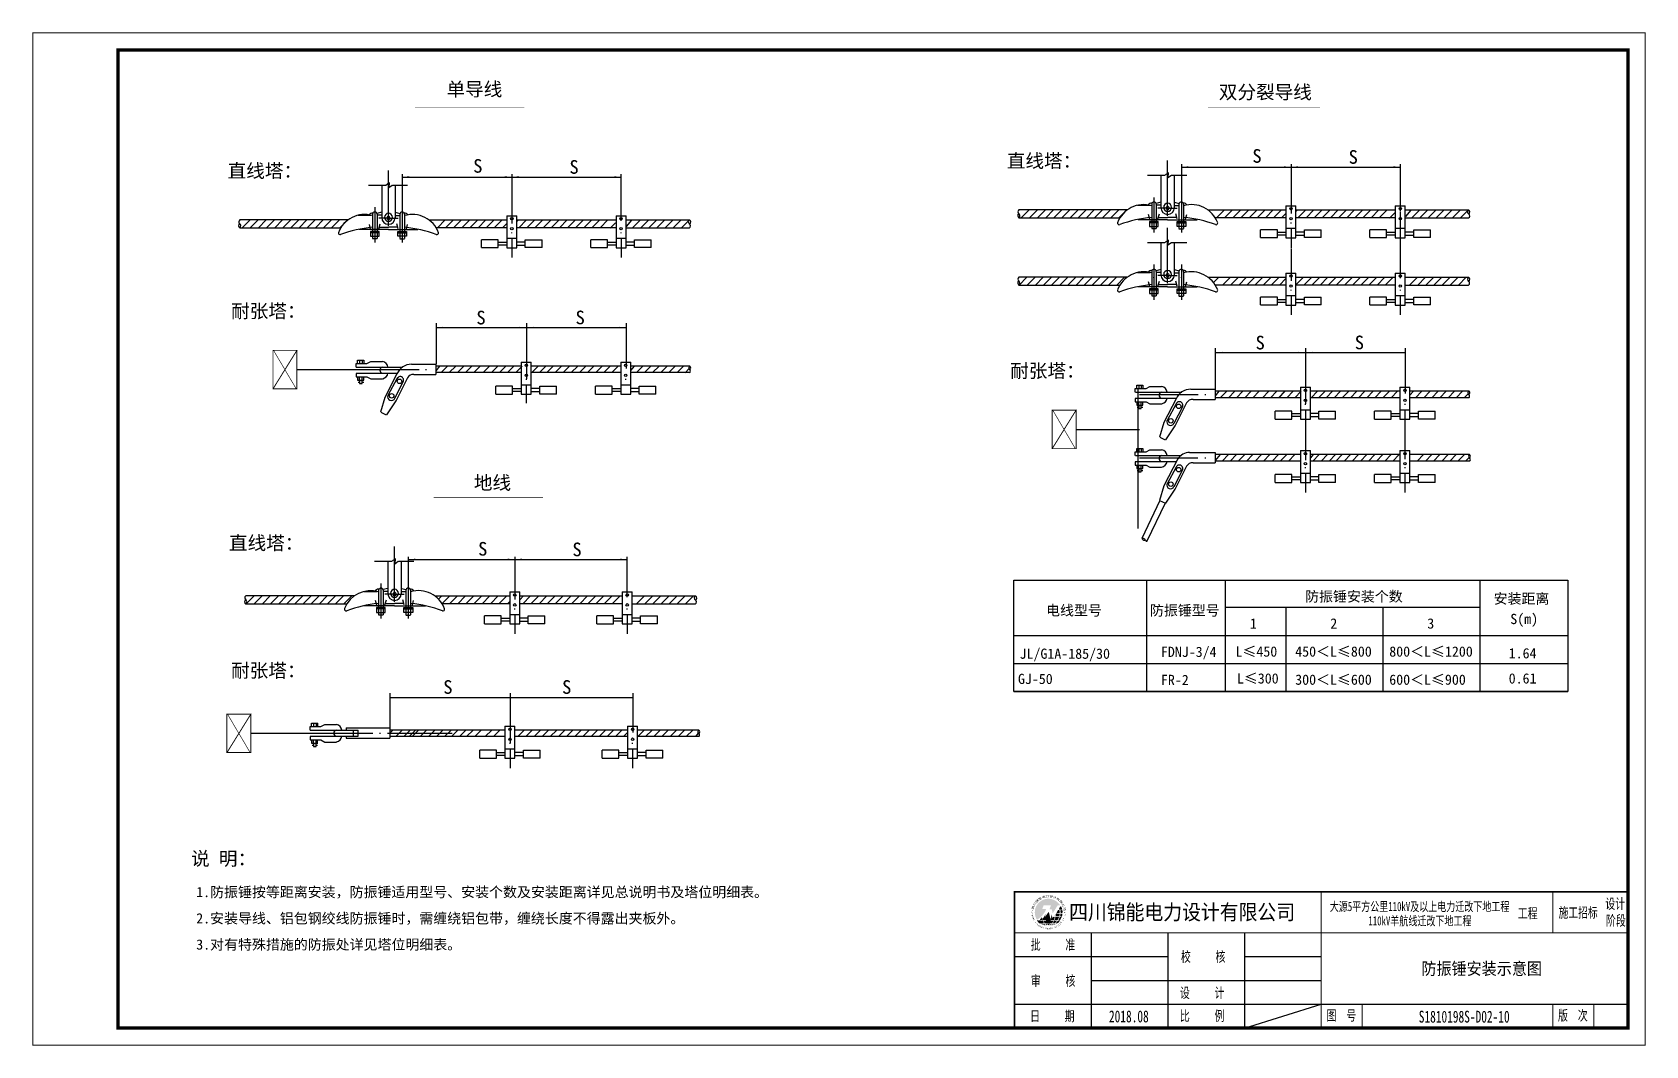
# Model space of a CAD drawing. Extents: x 457 to 4918, y -67 to 391.
# Drawn here: x 4444.6 to 4918, y -60 to 237.4 of the extents above; entities that cross this region are included whole.
import ezdxf
from ezdxf.enums import TextEntityAlignment as Align

# ---------------------------------------------------------------- set-up
doc = ezdxf.new("R2010")
doc.units = 0
doc.header["$LTSCALE"] = 40
doc.header["$MEASUREMENT"] = 0
doc.layers.get('0').update_dxf_attribs({"linetype": 'CONTINUOUS'})
for name, color, linetype in [('1', 2, 'CONTINUOUS'), ('DXF_FRAME', 1, 'CONTINUOUS'), ('图框', 7, 'CONTINUOUS'), ('图框－字', 40, 'CONTINUOUS')]:
    doc.layers.add(name, color=color, linetype=linetype)
doc.styles.add('图签 宋体3', font='', dxfattribs={"height": 3})
doc.styles.add('图签 宋体4', font='', dxfattribs={"height": 4})
doc.styles.add('宋体', font='', dxfattribs={"height": 3.75})
doc.styles.add('宋体-0.71', font='', dxfattribs={"width": 0.71})
doc.styles.add('宋体-0.8', font='', dxfattribs={"width": 0.8})
doc.styles.add('宋体-0.9', font='', dxfattribs={"width": 0.9})
doc.styles.add('宋体－0.71', font='', dxfattribs={"width": 0.71})
doc.styles.get('图签 宋体3').set_extended_font_data('SimSun')
doc.styles.get('图签 宋体4').set_extended_font_data('SimSun')
doc.styles.get('宋体').set_extended_font_data('宋体')
doc.styles.get('宋体-0.71').set_extended_font_data('SimSun')
doc.styles.get('宋体-0.8').set_extended_font_data('SimSun')
doc.styles.get('宋体-0.9').set_extended_font_data('SimSun')
doc.styles.get('宋体－0.71').set_extended_font_data('SimSun')

msp = doc.modelspace()

# ---------------------------------------------------------------- texts
at = {"color": 0}
for s, height, style, p in [('单导线', 4, '图签 宋体4', (4566.13, 218.66)), ('双分裂导线', 4, '图签 宋体4', (4792.71, 217.82)), ('直线塔：', 4, '图签 宋体4', (4501.92, 194.71)), ('直线塔：', 4, '图签 宋体4', (4730.51, 197.64)), ('耐张塔：', 4, '图签 宋体4', (4502.94, 153.59)), ('耐张塔：', 4, '图签 宋体4', (4731.52, 136.04)), ('地线', 4, '图签 宋体4', (4574.15, 103.22)), ('直线塔：', 4, '图签 宋体4', (4502.31, 85.54)), ('耐张塔：', 4, '图签 宋体4', (4502.94, 48.1)), ('说 明：', 4, '图签 宋体4', (4491.19, -7.07)), ('1.防振锤按等距离安装，防振锤适用型号、安装个数及安装距离详见总说明书及塔位明细表。', 3, '图签 宋体3', (4492.7, -16.39)), ('2.安装导线、铝包钢绞线防振锤时，需缠绕铝包带，缠绕长度不得露出夹板外。', 3, '图签 宋体3', (4492.7, -24.1)), ('3.对有特殊措施的防振处详见塔位明细表。', 3, '图签 宋体3', (4492.7, -31.78))]:
    msp.add_text(s, height=height, dxfattribs=dict(at, style=style)).set_placement(p)
at = {"color": 7, "style": '图签 宋体3'}
for s, p in [('防振锤安装个数', (4818.02, 70.34)), ('安装距离', (4873.31, 69.7)), ('电线型号', (4742.03, 66.25)), ('防振锤型号', (4772.5, 66.25)), ('S(m)', (4878.22, 63.73)), ('1', (4801.82, 62.41)), ('2', (4825.41, 62.41)), ('3', (4853.86, 62.41)), ('FDNJ-3/4', (4775.72, 54.09)), ('L≤450', (4797.61, 54.18)), ('450＜L≤800', (4815.12, 54.18)), ('800＜L≤1200', (4842.71, 54.18)), ('JL/G1A-185/30', (4734.25, 53.55)), ('GJ-50', (4733.77, 46.15)), ('FR-2', (4775.72, 45.85)), ('L≤300', (4798.02, 46.29)), ('300＜L≤600', (4815.12, 45.93)), ('600＜L≤900', (4842.71, 45.93))]:
    msp.add_text(s, height=3, dxfattribs=at).set_placement(p)
at = {"color": 1, "style": '图签 宋体3'}
for s, p in [('1.64', (4877.75, 53.67)), ('0.61', (4877.75, 46.29))]:
    msp.add_text(s, height=3, dxfattribs=at).set_placement(p)
at = {"color": 3, "style": '宋体', "width": 0.7}
for s, p in [('大源5平方公里110kV及以上电力迁改下地工程', (4825.26, -20.48)), ('110kV羊航线迁改下地工程 ', (4836.59, -24.68))]:
    msp.add_text(s, height=2.7, dxfattribs=at).set_placement(p)
at = {"color": 0, "style": '宋体', "width": 0.7}
for s, height, p in [('施工招标', 3, (4898.12, -20.82)), ('S1810198S-D02-10', 3.5, (4864.7, -51.45))]:
    msp.add_text(s, height=height, dxfattribs=at).set_placement(p, align=Align.MIDDLE)
msp.add_text('2018.08', height=3.5, dxfattribs=at).set_placement((4760.48, -53.12))
at = {"layer": '1', "color": 0, "style": '图签 宋体4'}
for p in [(4573.96, 196.16), (4602.19, 195.85), (4802.55, 199.08), (4830.78, 198.78), (4574.89, 151.66), (4603.99, 151.7), (4803.48, 144.32), (4832.58, 144.36), (4575.4, 83.82), (4603.06, 83.64), (4565.18, 43.27), (4600.04, 43.27)]:
    msp.add_text('S', height=4, dxfattribs=at).set_placement(p)
at = {"layer": '图框－字', "color": 0}
for s, height, style, width, p in [('四川锦能电力设计有限公司', 4.5, '宋体-0.9', 0.9, (4748.79, -23.02)), ('设计', 3, '宋体-0.71', 0.71, (4906.1, -19.8)), ('工程', 3, '宋体-0.71', 0.71, (4880.42, -22.61)), ('阶段', 3, '宋体-0.71', 0.71, (4906.28, -24.75)), ('批     准', 3, '宋体-0.71', 0.71, (4737.53, -31.82)), ('校     核', 3, '宋体-0.71', 0.71, (4781.59, -35.35)), ('审     核', 3, '宋体-0.71', 0.71, (4737.58, -42.42)), ('设     计', 3, '宋体-0.71', 0.71, (4781.29, -45.94)), ('日     期', 3, '宋体-0.71', 0.71, (4737.33, -52.78)), ('比     例', 3, '宋体-0.71', 0.71, (4781.29, -52.7)), ('图  号', 3, '宋体-0.71', 0.71, (4824.32, -52.58)), ('版  次', 3, '宋体-0.71', 0.71, (4892.22, -52.58))]:
    msp.add_text(s, height=height, dxfattribs=dict(at, style=style, width=width)).set_placement(p)
at = {"layer": '图框－字', "color": 0, "insert": (4869.83, -37.56), "char_height": 3.6, "width": 90, "attachment_point": 5, "style": '宋体-0.9'}
msp.add_mtext('{\\fSimSun|b1|i0|c134|p2;防振锤安装示意图}', dxfattribs=at)

# ---------------------------------------------------------------- blocks, each defined once
blk = doc.blocks.new('*X32')
at = {"color": 0}
for p, q in [((40.37, 220.68), (42.95, 223.26)), ((43.02, 220.68), (45.6, 223.26)), ((45.67, 220.68), (48.25, 223.26)), ((48.32, 220.68), (50.91, 223.26)), ((50.98, 220.68), (53.56, 223.26)), ((53.63, 220.68), (56.21, 223.26)), ((56.28, 220.68), (58.86, 223.26)), ((58.93, 220.68), (61.51, 223.26)), ((61.58, 220.68), (64.16, 223.26)), ((64.23, 220.68), (66.82, 223.26)), ((66.89, 220.68), (69.47, 223.26)), ((69.54, 220.68), (72.12, 223.26)), ((72.19, 220.68), (74.77, 223.26))]:
    blk.add_line(p, q, dxfattribs=at)
blk = doc.blocks.new('*X33')
at = {"color": 0}
for p, q in [((167.65, 220.68), (170.25, 223.29)), ((170.3, 220.68), (172.9, 223.29)), ((172.95, 220.68), (175.56, 223.29)), ((175.6, 220.68), (178.21, 223.29)), ((178.26, 220.68), (180.86, 223.29)), ((180.91, 220.68), (183.51, 223.29)), ((183.56, 220.68), (186.16, 223.29))]:
    blk.add_line(p, q, dxfattribs=at)
blk = doc.blocks.new('*X31')
at = {"color": 0}
blk.add_line((78.89, 235), (83.05, 235), dxfattribs=at)
blk = doc.blocks.new('锦能logo')
h = blk.add_hatch(color=5)
h.set_gradient(color1=(0, 0, 255), color2=(209, 209, 255), rotation=135, one_color=1, tint=0.91, name='CURVED')
h.paths.add_polyline_path([(2956.98, 7398.65, 0.143789), (2957.62, 7396.49, 0.18278), (2960.32, 7399.67), (2959.18, 7399.67), (2959.55, 7400.67), (2961.71, 7400.67), (2961.29, 7399.56), (2961.94, 7399.56), (2962.23, 7398.38), (2963.68, 7400.67), (2964.43, 7400.67, 0.7651)])
h = blk.add_hatch(color=256)
edge = h.paths.add_edge_path()
edge.add_line((2960.3, 7397.45), (2961.28, 7397.45))
edge.add_line((2961.28, 7397.45), (2961.03, 7398.65))
edge.add_arc((2949.4, 7404.86), 13.18, 325.8302, 331.9251, ccw=False)
h.paths.add_polyline_path([(2960.66, 7395.45), (2960.47, 7396.25), (2961.49, 7396.25), (2961.31, 7395.45)])
edge = h.paths.add_edge_path()
edge.add_line((2961.55, 7396.68), (2961.52, 7396.45))
edge.add_line((2961.52, 7396.45), (2960.44, 7396.45))
edge.add_line((2960.44, 7396.45), (2960.34, 7397.26))
edge.add_line((2960.34, 7397.26), (2961.33, 7397.25))
edge.add_line((2961.33, 7397.25), (2961.37, 7397.01))
edge.add_arc((2961.87, 7397.07), 0.5, 186.2826, 230.692)
h.paths.add_polyline_path([(2959.29, 7396.66), (2960.16, 7397.09), (2960.14, 7397.26)])
h = blk.add_hatch(color=256)
edge = h.paths.add_edge_path()
edge.add_spline(control_points=[(2964.32, 7398.45), (2964.33, 7398.72), (2964.32, 7398.99), (2964.28, 7399.25)], knot_values=[4.660049, 4.660049, 4.660049, 4.660049, 4.870036, 4.870036, 4.870036, 4.870036], degree=3, periodic=0)
edge.add_line((2964.28, 7399.25), (2963.95, 7399.25))
edge.add_line((2963.95, 7399.25), (2963.41, 7398.45))
edge.add_line((2963.41, 7398.45), (2964.32, 7398.45))
edge = h.paths.add_edge_path()
edge.add_line((2964.94, 7399.25), (2964.49, 7399.25))
edge.add_ellipse((2960.98, 7398.65), major_axis=(0, 4), ratio=0.886255, start_angle=267.134, end_angle=278.6269, ccw=False)
edge.add_line((2964.52, 7398.45), (2964.98, 7398.45))
edge.add_arc((2960.98, 7398.65), 4, 357.134, 360)
edge.add_arc((2960.98, 7398.65), 4, 0, 8.6269)
edge = h.paths.add_edge_path()
edge.add_spline(control_points=[(2964.15, 7397.45), (2964.23, 7397.7), (2964.28, 7397.96), (2964.31, 7398.23), (2964.31, 7398.24), (2964.31, 7398.25)], knot_values=[4.392859, 4.392859, 4.392859, 4.392859, 4.597509, 4.597509, 4.607555, 4.607555, 4.607555, 4.607555], degree=3, periodic=0)
edge.add_line((2964.31, 7398.25), (2963.27, 7398.25))
edge.add_line((2963.27, 7398.25), (2963.15, 7398.08))
edge.add_ellipse((2960.98, 7398.65), major_axis=(0, 4), ratio=0.548638, start_angle=252.5424, end_angle=261.6829, ccw=False)
edge.add_line((2963.07, 7397.45), (2964.15, 7397.45))
edge = h.paths.add_edge_path()
edge.add_line((2964.96, 7398.25), (2964.51, 7398.25))
edge.add_ellipse((2960.98, 7398.65), major_axis=(0, 4), ratio=0.886255, start_angle=252.5424, end_angle=264.2608, ccw=False)
edge.add_line((2964.36, 7397.45), (2964.8, 7397.45))
edge.add_arc((2960.98, 7398.65), 4, 342.5424, 354.2608)
edge = h.paths.add_edge_path()
edge.add_spline(control_points=[(2963.71, 7396.45), (2963.72, 7396.48), (2963.74, 7396.5), (2963.89, 7396.75), (2964, 7397), (2964.09, 7397.25)], knot_values=[4.097935, 4.097935, 4.097935, 4.097935, 4.11953, 4.11953, 4.337107, 4.337107, 4.337107, 4.337107], degree=3, periodic=0)
edge.add_line((2964.09, 7397.25), (2963.04, 7397.25))
edge.add_ellipse((2960.98, 7398.65), major_axis=(0, 4), ratio=0.548638, start_angle=236.633, end_angle=249.5127, ccw=False)
edge.add_line((2962.81, 7396.45), (2963.71, 7396.45))
edge = h.paths.add_edge_path()
edge.add_line((2964.73, 7397.25), (2964.3, 7397.25))
edge.add_ellipse((2960.98, 7398.65), major_axis=(0, 4), ratio=0.886255, start_angle=236.633, end_angle=249.5127, ccw=False)
edge.add_line((2963.94, 7396.45), (2964.32, 7396.45))
edge.add_arc((2960.98, 7398.65), 4, 326.633, 339.5127)
edge = h.paths.add_edge_path()
edge.add_spline(control_points=[(2962.78, 7395.45), (2963.08, 7395.67), (2963.35, 7395.94), (2963.57, 7396.25)], knot_values=[3.714253, 3.714253, 3.714253, 3.714253, 4.031886, 4.031886, 4.031886, 4.031886], degree=3, periodic=0)
edge.add_line((2963.57, 7396.25), (2962.74, 7396.25))
edge.add_ellipse((2960.98, 7398.65), major_axis=(0, 4), ratio=0.548638, start_angle=216.8699, end_angle=233.1301, ccw=False)
edge.add_line((2962.3, 7395.45), (2962.78, 7395.45))
edge = h.paths.add_edge_path()
edge.add_line((2964.18, 7396.25), (2963.82, 7396.25))
edge.add_ellipse((2960.98, 7398.65), major_axis=(0, 4), ratio=0.886255, start_angle=216.8699, end_angle=233.1301, ccw=False)
edge.add_line((2963.11, 7395.45), (2963.38, 7395.45))
edge.add_arc((2960.98, 7398.65), 4, 306.8699, 323.1301)
h = blk.add_hatch(color=256)
edge = h.paths.add_edge_path()
edge.add_line((2964.64, 7400.28), (2964.36, 7399.87))
edge.add_ellipse((2960.98, 7398.65), major_axis=(0, 4), ratio=0.886255, start_angle=281.537, end_angle=287.6521, ccw=False)
edge.add_line((2964.45, 7399.45), (2964.9, 7399.45))
edge.add_arc((2960.98, 7398.65), 4, 11.537, 23.9613)
edge = h.paths.add_edge_path()
edge.add_spline(control_points=[(2964.25, 7399.45), (2964.24, 7399.52), (2964.22, 7399.58), (2964.21, 7399.65)], knot_values=[4.923286, 4.923286, 4.923286, 4.923286, 4.974821, 4.974821, 4.974821, 4.974821], degree=3, periodic=0)
edge.add_line((2964.21, 7399.65), (2964.08, 7399.45))
edge.add_line((2964.08, 7399.45), (2964.25, 7399.45))
h = blk.add_hatch(color=256)
edge = h.paths.add_edge_path()
edge.add_ellipse((2960.98, 7398.65), major_axis=(0, 4), ratio=0.222792, start_angle=112.994, end_angle=123.367, ccw=False)
edge.add_arc((2957.63, 7401.12), 4.76, 290.4303, 302.1628, ccw=False)
edge.add_spline(control_points=[(2959.29, 7396.66), (2959.31, 7396.59), (2959.34, 7396.52), (2959.36, 7396.45)], knot_values=[2.110627, 2.110627, 2.110627, 2.110627, 2.174523, 2.174523, 2.174523, 2.174523], degree=3, periodic=0)
edge.add_line((2959.36, 7396.45), (2960.24, 7396.45))
edge = h.paths.add_edge_path()
edge.add_ellipse((2960.98, 7398.65), major_axis=(0, 4), ratio=0.548638, start_angle=120.987, end_angle=123.367, ccw=False)
edge.add_arc((2957.63, 7401.12), 4.76, 281.3366, 288.0218, ccw=False)
edge.add_line((2958.56, 7396.45), (2959.15, 7396.45))
edge = h.paths.add_edge_path()
edge.add_ellipse((2960.98, 7398.65), major_axis=(0, 4), ratio=0.886255, start_angle=126.8699, end_angle=143.1301, ccw=False)
edge.add_line((2958.15, 7396.25), (2957.78, 7396.25))
edge.add_arc((2960.98, 7398.65), 4, 216.8699, 233.1301)
edge.add_line((2958.58, 7395.45), (2958.85, 7395.45))
edge = h.paths.add_edge_path()
edge.add_ellipse((2960.98, 7398.65), major_axis=(0, 4), ratio=0.548638, start_angle=126.8699, end_angle=143.1301, ccw=False)
edge.add_line((2959.23, 7396.25), (2958.39, 7396.25))
edge.add_spline(control_points=[(2958.39, 7396.25), (2958.43, 7396.2), (2958.47, 7396.14), (2958.51, 7396.09)], knot_values=[2.251264, 2.251264, 2.251264, 2.251264, 2.308951, 2.308951, 2.308951, 2.308951], degree=3, periodic=0)
edge.add_spline(control_points=[(2958.51, 7396.09), (2958.58, 7396.01), (2958.65, 7395.93), (2958.72, 7395.86)], knot_values=[2.308951, 2.308951, 2.308951, 2.308951, 2.395547, 2.395547, 2.395547, 2.395547], degree=3, periodic=0)
edge.add_spline(control_points=[(2958.72, 7395.86), (2958.78, 7395.79), (2958.85, 7395.72), (2958.92, 7395.66)], knot_values=[2.395547, 2.395547, 2.395547, 2.395547, 2.475106, 2.475106, 2.475106, 2.475106], degree=3, periodic=0)
edge.add_spline(control_points=[(2958.92, 7395.66), (2959, 7395.59), (2959.08, 7395.53), (2959.16, 7395.47)], knot_values=[2.475106, 2.475106, 2.475106, 2.475106, 2.561933, 2.561933, 2.561933, 2.561933], degree=3, periodic=0)
edge.add_spline(control_points=[(2959.16, 7395.47), (2959.16, 7395.46), (2959.17, 7395.46), (2959.18, 7395.45)], knot_values=[2.561933, 2.561933, 2.561933, 2.561933, 2.568995, 2.568995, 2.568995, 2.568995], degree=3, periodic=0)
edge.add_line((2959.18, 7395.45), (2959.66, 7395.45))
edge = h.paths.add_edge_path()
edge.add_ellipse((2960.98, 7398.65), major_axis=(0, 4), ratio=0.222792, start_angle=126.8699, end_angle=143.1301, ccw=False)
edge.add_line((2960.27, 7396.25), (2959.44, 7396.25))
edge.add_spline(control_points=[(2959.44, 7396.25), (2959.57, 7395.97), (2959.71, 7395.72), (2959.89, 7395.49), (2959.9, 7395.47), (2959.92, 7395.45)], knot_values=[2.239461, 2.239461, 2.239461, 2.239461, 2.525165, 2.525165, 2.553069, 2.553069, 2.553069, 2.553069], degree=3, periodic=0)
edge.add_line((2959.92, 7395.45), (2960.45, 7395.45))
edge = h.paths.add_edge_path()
edge.add_ellipse((2960.98, 7398.65), major_axis=(0, 4), ratio=0.886255, start_angle=148.2117, end_angle=180, ccw=False)
edge.add_line((2959.11, 7395.25), (2958.87, 7395.25))
edge.add_arc((2960.98, 7398.65), 4, 238.2117, 270)
h = blk.add_hatch(color=256)
edge = h.paths.add_edge_path()
edge.add_ellipse((2960.98, 7398.65), major_axis=(0, 4), ratio=0.548638, start_angle=148.2117, end_angle=156.435, ccw=False)
edge.add_line((2959.83, 7395.25), (2959.49, 7395.25))
edge.add_spline(control_points=[(2959.49, 7395.25), (2959.5, 7395.25), (2959.51, 7395.24), (2959.71, 7395.13), (2959.9, 7395.05), (2960.1, 7394.99)], knot_values=[2.675862, 2.675862, 2.675862, 2.675862, 2.685596, 2.685596, 2.874262, 2.874262, 2.874262, 2.874262], degree=3, periodic=0)
edge = h.paths.add_edge_path()
edge.add_ellipse((2960.98, 7398.65), major_axis=(0, 4), ratio=0.222792, start_angle=148.2117, end_angle=159.735, ccw=False)
edge.add_line((2960.51, 7395.25), (2960.1, 7395.25))
edge.add_spline(control_points=[(2960.1, 7395.25), (2960.27, 7395.09), (2960.45, 7394.98), (2960.64, 7394.91), (2960.66, 7394.91), (2960.67, 7394.9)], knot_values=[2.660183, 2.660183, 2.660183, 2.660183, 2.946026, 2.946026, 2.973172, 2.973172, 2.973172, 2.973172], degree=3, periodic=0)
edge = h.paths.add_edge_path(flags=17)
edge.add_spline(control_points=[(2961.86, 7394.99), (2962.07, 7395.05), (2962.28, 7395.14), (2962.47, 7395.25)], knot_values=[3.408957, 3.408957, 3.408957, 3.408957, 3.607306, 3.607306, 3.607306, 3.607306], degree=3, periodic=0)
edge.add_line((2962.47, 7395.25), (2962.14, 7395.25))
edge.add_ellipse((2960.98, 7398.65), major_axis=(0, 4), ratio=0.548638, start_angle=203.5677, end_angle=211.7883, ccw=False)
edge = h.paths.add_edge_path()
edge.add_line((2963.09, 7395.25), (2962.85, 7395.25))
edge.add_ellipse((2960.98, 7398.65), major_axis=(0, 4), ratio=0.886255, start_angle=180, end_angle=211.7883, ccw=False)
edge.add_arc((2960.98, 7398.65), 4, 270, 301.7883)
h = blk.add_hatch(color=256)
edge = h.paths.add_edge_path()
edge.add_spline(control_points=[(2960.98, 7394.85), (2960.98, 7394.85), (2960.99, 7394.86), (2961.04, 7394.89), (2961.07, 7394.93), (2961.15, 7395.05), (2961.19, 7395.14), (2961.24, 7395.25)], knot_values=[3.169312, 3.169312, 3.169312, 3.169312, 3.323782, 3.323782, 3.478251, 3.478251, 3.660927, 3.660927, 3.660927, 3.660927], degree=3, periodic=0)
edge.add_line((2961.24, 7395.25), (2960.73, 7395.25))
edge.add_spline(control_points=[(2960.73, 7395.25), (2960.78, 7395.11), (2960.84, 7395.01), (2960.92, 7394.89), (2960.95, 7394.87), (2960.98, 7394.85), (2960.98, 7394.85), (2960.98, 7394.85)], knot_values=[2.622272, 2.622272, 2.622272, 2.622272, 2.850686, 2.850686, 3.018171, 3.018171, 3.113873, 3.113873, 3.113873, 3.113873], degree=3, periodic=0)
h = blk.add_hatch(color=256)
edge = h.paths.add_edge_path()
edge.add_spline(control_points=[(2962.87, 7397.45), (2962.89, 7397.54), (2962.9, 7397.63), (2962.91, 7397.72)], knot_values=[4.398468, 4.398468, 4.398468, 4.398468, 4.469671, 4.469671, 4.469671, 4.469671], degree=3, periodic=0)
edge.add_line((2962.91, 7397.72), (2962.73, 7397.45))
edge.add_line((2962.73, 7397.45), (2962.87, 7397.45))
edge = h.paths.add_edge_path()
edge.add_spline(control_points=[(2962.6, 7396.45), (2962.64, 7396.56), (2962.68, 7396.67), (2962.76, 7396.93), (2962.8, 7397.09), (2962.83, 7397.25)], knot_values=[4.108646, 4.108646, 4.108646, 4.108646, 4.208608, 4.208608, 4.343707, 4.343707, 4.343707, 4.343707], degree=3, periodic=0)
edge.add_line((2962.83, 7397.25), (2962.6, 7397.25))
edge.add_line((2962.6, 7397.25), (2962.27, 7396.77))
edge.add_arc((2961.87, 7397.07), 0.5, 255.2324, 323.2896, ccw=False)
edge.add_ellipse((2960.98, 7398.65), major_axis=(0, 4), ratio=0.222792, start_angle=236.633, end_angle=238.8201, ccw=False)
edge.add_line((2961.73, 7396.45), (2962.6, 7396.45))
edge = h.paths.add_edge_path()
edge.add_spline(control_points=[(2962.04, 7395.45), (2962.08, 7395.49), (2962.11, 7395.53), (2962.28, 7395.77), (2962.41, 7396), (2962.52, 7396.25)], knot_values=[3.730063, 3.730063, 3.730063, 3.730063, 3.787747, 3.787747, 4.043715, 4.043715, 4.043715, 4.043715], degree=3, periodic=0)
edge.add_line((2962.52, 7396.25), (2961.69, 7396.25))
edge.add_ellipse((2960.98, 7398.65), major_axis=(0, 4), ratio=0.222792, start_angle=216.8699, end_angle=233.1301, ccw=False)
edge.add_line((2961.52, 7395.45), (2962.04, 7395.45))
edge = h.paths.add_edge_path()
edge.add_spline(control_points=[(2961.69, 7395.11), (2961.71, 7395.13), (2961.73, 7395.14), (2961.76, 7395.16)], knot_values=[3.526918, 3.526918, 3.526918, 3.526918, 3.566033, 3.566033, 3.566033, 3.566033], degree=3, periodic=0)
edge.add_spline(control_points=[(2961.76, 7395.16), (2961.79, 7395.19), (2961.82, 7395.22), (2961.86, 7395.25)], knot_values=[3.566033, 3.566033, 3.566033, 3.566033, 3.621489, 3.621489, 3.621489, 3.621489], degree=3, periodic=0)
edge.add_spline(control_points=[(2961.86, 7395.25), (2961.86, 7395.25), (2961.86, 7395.25), (2961.86, 7395.25)], knot_values=[3.621489, 3.621489, 3.621489, 3.621489, 3.622944, 3.622944, 3.622944, 3.622944], degree=3, periodic=0)
edge.add_line((2961.86, 7395.25), (2961.45, 7395.25))
edge.add_ellipse((2960.98, 7398.65), major_axis=(0, 4), ratio=0.222792, start_angle=200.2593, end_angle=211.7883, ccw=False)
edge.add_spline(control_points=[(2961.29, 7394.9), (2961.31, 7394.91), (2961.32, 7394.91), (2961.34, 7394.92)], knot_values=[3.309936, 3.309936, 3.309936, 3.309936, 3.338035, 3.338035, 3.338035, 3.338035], degree=3, periodic=0)
edge.add_spline(control_points=[(2961.34, 7394.92), (2961.36, 7394.93), (2961.38, 7394.93), (2961.4, 7394.94), (2961.4, 7394.94), (2961.41, 7394.95)], knot_values=[3.338035, 3.338035, 3.338035, 3.338035, 3.366886, 3.366886, 3.375289, 3.375289, 3.375289, 3.375289], degree=3, periodic=0)
edge.add_spline(control_points=[(2961.41, 7394.95), (2961.43, 7394.96), (2961.46, 7394.97), (2961.48, 7394.98)], knot_values=[3.375289, 3.375289, 3.375289, 3.375289, 3.414032, 3.414032, 3.414032, 3.414032], degree=3, periodic=0)
edge.add_spline(control_points=[(2961.48, 7394.98), (2961.5, 7394.99), (2961.53, 7395), (2961.55, 7395.02)], knot_values=[3.414032, 3.414032, 3.414032, 3.414032, 3.450925, 3.450925, 3.450925, 3.450925], degree=3, periodic=0)
edge.add_spline(control_points=[(2961.55, 7395.02), (2961.57, 7395.03), (2961.6, 7395.05), (2961.62, 7395.06)], knot_values=[3.450925, 3.450925, 3.450925, 3.450925, 3.49003, 3.49003, 3.49003, 3.49003], degree=3, periodic=0)
edge.add_spline(control_points=[(2961.62, 7395.06), (2961.64, 7395.08), (2961.66, 7395.09), (2961.69, 7395.11)], knot_values=[3.49003, 3.49003, 3.49003, 3.49003, 3.526918, 3.526918, 3.526918, 3.526918], degree=3, periodic=0)
at = {"color": 7, "lineweight": 0}
for p, q in [((2961.28, 7397.45), (2961.03, 7398.65)), ((2963.95, 7399.25), (2963.41, 7398.45)), ((2964.64, 7400.28), (2964.36, 7399.87)), ((2961.37, 7397.01), (2961.33, 7397.25)), ((2962.6, 7397.25), (2962.27, 7396.77))]:
    blk.add_line(p, q, dxfattribs=at)
for p, q in [((2960.14, 7397.26), (2959.29, 7396.66)), ((2959.29, 7396.66), (2960.16, 7397.09)), ((2960.16, 7397.09), (2960.14, 7397.26)), ((2960.3, 7397.45), (2961.28, 7397.45)), ((2960.34, 7397.26), (2961.33, 7397.25)), ((2960.34, 7397.26), (2960.44, 7396.45)), ((2960.44, 7396.45), (2961.52, 7396.45)), ((2960.47, 7396.25), (2961.49, 7396.25)), ((2960.66, 7395.45), (2960.47, 7396.25)), ((2961.31, 7395.45), (2960.66, 7395.45)), ((2961.49, 7396.25), (2961.31, 7395.45)), ((2961.55, 7396.68), (2961.52, 7396.45))]:
    blk.add_line(p, q)
for centre, radius, start, end in [((2949.4, 7404.86), 13.18, 325.8302, 331.9251), ((2960.98, 7398.65), 4, 11.537, 23.9613), ((2960.98, 7398.65), 4, 0, 8.6269), ((2960.98, 7398.65), 4, 216.8699, 233.1301), ((2957.63, 7401.12), 4.76, 281.3366, 288.0218), ((2961.87, 7397.07), 0.5, 186.2826, 230.692), ((2961.87, 7397.07), 0.5, 255.2324, 323.2896), ((2960.98, 7398.65), 4, 306.8699, 323.1301), ((2960.98, 7398.65), 4, 326.633, 339.5127), ((2960.98, 7398.65), 4, 342.5424, 354.2608)]:
    blk.add_arc(centre, radius, start, end, dxfattribs=at)
for start_param, end_param in [(4.913747, 5.020476), (2.214297, 2.498092)]:
    blk.add_ellipse((2960.98, 7398.65), major_axis=(0, 4), ratio=0.886255, start_param=start_param, end_param=end_param)
blk.add_open_spline([(2958.39, 7396.25), (2958.61, 7395.94), (2958.88, 7395.67), (2959.18, 7395.45)], degree=3)
at = {"width": 1.2}
for s, height, rotation, style, p in [('电', 0.6, 20.4545, '宋体-0.8', (2959.17, 7402.69)), ('力', 0.6, 6.8182, '宋体-0.71', (2960.19, 7402.99)), ('设', 0.6, 353.1818, '宋体－0.71', (2961.22, 7403.09)), ('计', 0.6, 339.5455, '宋体-0.8', (2962.26, 7402.92)), ('I', 0.4, 268.4132, '宋体-0.8', (2956.01, 7398.82)), ('S', 0.4, 262.9846, '宋体-0.8', (2956.04, 7399.29)), ('四', 0.6, 75, '宋体-0.8', (2956.62, 7399.49)), ('川', 0.6, 61.3636, '宋体-0.8', (2956.93, 7400.54)), ('锦', 0.6, 47.7273, '宋体-0.9', (2957.51, 7401.42)), ('能', 0.6, 34.0909, '宋体-0.8', (2958.25, 7402.17)), ('有', 0.6, 325.9091, '宋体-0.8', (2963.23, 7402.48)), ('限', 0.6, 312.2727, '宋体－0.71', (2964.08, 7401.87)), ('公', 0.6, 298.6364, '宋体-0.8', (2964.76, 7401.05)), ('司', 0.6, 285, '宋体-0.8', (2965.24, 7400.09)), ('D', 0.4, 92.9846, '宋体-0.8', (2965.95, 7398.89)), ('T', 0.4, 87.5561, '宋体-0.8', (2965.95, 7398.42)), ('C', 0.4, 273.8418, '宋体-0.8', (2956.01, 7398.35)), ('H', 0.4, 279.2703, '宋体-0.8', (2956.07, 7397.88)), ('U', 0.4, 284.6989, '宋体-0.8', (2956.16, 7397.42)), ('A', 0.4, 290.1275, '宋体-0.8', (2956.3, 7396.97)), ('N', 0.4, 295.5561, '宋体-0.8', (2956.48, 7396.53)), ('J', 0.4, 306.4132, '宋体-0.8', (2956.96, 7395.72)), ('I', 0.4, 311.8418, '宋体-0.8', (2957.26, 7395.35)), ('N', 0.4, 317.2703, '宋体-0.8', (2957.59, 7395.02)), ('N', 0.4, 322.6989, '宋体-0.8', (2957.94, 7394.71)), ('E', 0.4, 328.1275, '宋体-0.8', (2958.33, 7394.44)), ('N', 0.4, 333.5561, '宋体-0.8', (2958.74, 7394.21)), ('G', 0.4, 338.9846, '宋体-0.8', (2959.17, 7394.02)), ('P', 0.4, 349.8418, '宋体-0.8', (2960.08, 7393.76)), ('O', 0.4, 355.2703, '宋体-0.8', (2960.55, 7393.7)), ('W', 0.4, 0.6989, '宋体-0.8', (2961.02, 7393.68)), ('E', 0.4, 6.1275, '宋体-0.8', (2961.49, 7393.7)), ('R', 0.4, 11.5561, '宋体-0.8', (2961.95, 7393.77)), ('D', 0.4, 22.4132, '宋体-0.8', (2962.85, 7394.04)), ('E', 0.4, 27.8418, '宋体-0.8', (2963.28, 7394.24)), ('S', 0.4, 33.2703, '宋体-0.8', (2963.69, 7394.48)), ('I', 0.4, 38.6989, '宋体-0.8', (2964.07, 7394.75)), ('G', 0.4, 44.1275, '宋体-0.8', (2964.43, 7395.06)), ('N', 0.4, 49.5561, '宋体-0.8', (2964.75, 7395.41)), ('C', 0.4, 60.4132, '宋体-0.8', (2965.3, 7396.17)), ('O', 0.4, 65.8418, '宋体-0.8', (2965.51, 7396.59)), ('L', 0.4, 82.1275, '宋体-0.8', (2965.91, 7397.95)), ('.', 0.4, 71.2703, '宋体-0.8', (2965.69, 7397.03)), (',', 0.4, 76.6989, '宋体-0.8', (2965.82, 7397.48))]:
    blk.add_text(s, height=height, rotation=rotation, dxfattribs=dict(at, style=style)).set_placement(p)

# ---------------------------------------------------------------- linework, layer by layer
at = {"color": 0}
for p, q in [((4777.67, 183.53), (4777.67, 199.73)), ((4549.08, 180.61), (4549.08, 196.81)), ((4771.83, 195.45), (4776.89, 195.45)), ((4775.73, 195.41), (4775.73, 185.96)), ((4776.94, 195.46), (4777.87, 196.21)), ((4777.87, 196.21), (4777.78, 194.72)), ((4777.78, 194.72), (4778.79, 195.46)), ((4778.84, 195.45), (4783.32, 195.45)), ((4779.65, 195.41), (4779.65, 185.96)), ((4543.24, 192.53), (4548.3, 192.53)), ((4547.15, 192.49), (4547.15, 183.04)), ((4548.36, 192.54), (4549.28, 193.28)), ((4549.28, 193.28), (4549.19, 191.8)), ((4549.19, 191.8), (4550.2, 192.54)), ((4550.25, 192.53), (4554.73, 192.53)), ((4551.07, 192.49), (4551.07, 183.04)), ((4545.07, 186.01), (4545.07, 175.72)), ((4553.14, 186.01), (4553.14, 175.72)), ((4765.87, 185.25), (4734.05, 185.25)), ((4734.76, 182.93), (4737.09, 185.25)), ((4737.15, 182.93), (4739.47, 185.25)), ((4739.54, 182.93), (4741.86, 185.25)), ((4741.92, 182.93), (4744.25, 185.25)), ((4744.31, 182.93), (4746.63, 185.25)), ((4746.69, 182.93), (4749.02, 185.25)), ((4749.08, 182.93), (4751.4, 185.25)), ((4751.47, 182.93), (4753.79, 185.25)), ((4753.85, 182.93), (4756.18, 185.25)), ((4756.24, 182.93), (4758.56, 185.25)), ((4758.63, 182.93), (4760.95, 185.25)), ((4761.01, 182.93), (4763.34, 185.25)), ((4763.4, 182.93), (4765.72, 185.25)), ((4773.02, 186.95), (4773.02, 179.75)), ((4773.65, 188.93), (4773.65, 178.64)), ((4775.73, 187.49), (4774.32, 187.13)), ((4774.36, 186.95), (4774.36, 179.75)), ((4775.73, 186.6), (4774.36, 186.6)), ((4777.69, 185.79), (4774.86, 185.79)), ((4777.69, 185.79), (4780.53, 185.79)), ((4779.65, 187.49), (4781.06, 187.14)), ((4779.65, 186.52), (4781.02, 186.52)), ((4781.02, 186.95), (4781.02, 179.75)), ((4781.73, 188.93), (4781.73, 178.64)), ((4782.37, 186.95), (4782.37, 179.75)), ((4789.51, 185.25), (4812.41, 185.25)), ((4792.04, 182.93), (4794.36, 185.25)), ((4794.42, 182.93), (4796.75, 185.25)), ((4796.81, 182.93), (4799.13, 185.25)), ((4799.2, 182.93), (4801.52, 185.25)), ((4801.58, 182.93), (4803.91, 185.25)), ((4803.97, 182.93), (4806.29, 185.25)), ((4806.36, 182.93), (4808.68, 185.25)), ((4808.74, 182.93), (4811.07, 185.25)), ((4812.41, 186.46), (4812.41, 177.08)), ((4812.41, 186.46), (4815.34, 186.46)), ((4815.34, 177.08), (4815.34, 186.46)), ((4815.34, 185.25), (4844.42, 185.25)), ((4815.34, 184.75), (4815.84, 185.25)), ((4815.9, 182.93), (4818.23, 185.25)), ((4818.29, 182.93), (4820.61, 185.25)), ((4820.68, 182.93), (4823, 185.25)), ((4823.06, 182.93), (4825.39, 185.25)), ((4825.45, 182.93), (4827.77, 185.25)), ((4827.84, 182.93), (4830.16, 185.25)), ((4830.22, 182.93), (4832.55, 185.25)), ((4832.61, 182.93), (4834.93, 185.25)), ((4834.99, 182.93), (4837.32, 185.25)), ((4837.38, 182.93), (4839.7, 185.25)), ((4839.77, 182.93), (4842.09, 185.25)), ((4844.46, 186.46), (4844.46, 177.08)), ((4844.46, 186.46), (4847.39, 186.46)), ((4845.98, 165.2), (4845.98, 184.77)), ((4847.35, 185.27), (4866, 185.27)), ((4847.39, 177.08), (4847.39, 186.46)), ((4849, 185.16), (4847.45, 183.35)), ((4849.31, 182.93), (4851.66, 185.27)), ((4851.7, 182.93), (4854.04, 185.27)), ((4854.09, 182.93), (4856.43, 185.27)), ((4856.47, 182.93), (4858.82, 185.27)), ((4858.86, 182.93), (4861.2, 185.27)), ((4861.25, 182.93), (4863.59, 185.27)), ((4863.63, 182.93), (4865.98, 185.27)), ((4537.29, 182.33), (4505.47, 182.33)), ((4505.47, 180.01), (4535.12, 180.01)), ((4506.17, 180.01), (4508.5, 182.33)), ((4508.56, 180.01), (4510.88, 182.33)), ((4510.95, 180.01), (4513.27, 182.33)), ((4513.33, 180.01), (4515.66, 182.33)), ((4515.72, 180.01), (4518.04, 182.33)), ((4518.11, 180.01), (4520.43, 182.33)), ((4520.49, 180.01), (4522.82, 182.33)), ((4522.88, 180.01), (4525.2, 182.33)), ((4525.27, 180.01), (4527.59, 182.33)), ((4527.65, 180.01), (4529.98, 182.33)), ((4530.04, 180.01), (4532.36, 182.33)), ((4532.43, 180.01), (4534.75, 182.33)), ((4534.81, 180.01), (4537.14, 182.33)), ((4543.86, 179.63), (4543.51, 180.99)), ((4544.43, 184.03), (4544.43, 176.82)), ((4547.15, 184.57), (4545.73, 184.21)), ((4545.77, 184.03), (4545.77, 176.82)), ((4547.15, 183.68), (4545.77, 183.68)), ((4549.11, 182.86), (4546.27, 182.86)), ((4546.27, 179.72), (4546.7, 181.16)), ((4546.41, 180.14), (4549.11, 180.14)), ((4549.11, 182.86), (4551.94, 182.86)), ((4551.8, 180.14), (4549.11, 180.14)), ((4551.07, 184.57), (4552.48, 184.21)), ((4551.07, 183.6), (4552.44, 183.6)), ((4551.94, 179.72), (4551.51, 181.16)), ((4552.44, 184.03), (4552.44, 176.82)), ((4553.78, 184.03), (4553.78, 176.82)), ((4554.35, 179.63), (4554.7, 180.99)), ((4560.93, 182.33), (4583.82, 182.33)), ((4583.82, 180.01), (4563.09, 180.01)), ((4563.45, 180.01), (4565.77, 182.33)), ((4565.84, 180.01), (4568.16, 182.33)), ((4568.22, 180.01), (4570.55, 182.33)), ((4570.61, 180.01), (4572.93, 182.33)), ((4573, 180.01), (4575.32, 182.33)), ((4575.38, 180.01), (4577.71, 182.33)), ((4577.77, 180.01), (4580.09, 182.33)), ((4580.15, 180.01), (4582.48, 182.33)), ((4582.54, 180.01), (4583.82, 181.28)), ((4583.82, 183.54), (4586.75, 183.54)), ((4583.82, 183.54), (4583.82, 174.15)), ((4586.75, 174.15), (4586.75, 183.54)), ((4586.75, 181.83), (4587.25, 182.33)), ((4586.75, 182.33), (4615.83, 182.33)), ((4615.83, 180.01), (4586.75, 180.01)), ((4587.31, 180.01), (4589.64, 182.33)), ((4589.7, 180.01), (4592.02, 182.33)), ((4592.09, 180.01), (4594.41, 182.33)), ((4594.47, 180.01), (4596.8, 182.33)), ((4596.86, 180.01), (4599.18, 182.33)), ((4599.25, 180.01), (4601.57, 182.33)), ((4601.63, 180.01), (4603.96, 182.33)), ((4604.02, 180.01), (4606.34, 182.33)), ((4606.41, 180.01), (4608.73, 182.33)), ((4608.79, 180.01), (4611.12, 182.33)), ((4611.18, 180.01), (4613.5, 182.33)), ((4614.19, 179.91), (4615.75, 181.46)), ((4615.87, 183.54), (4618.8, 183.54)), ((4615.87, 183.54), (4615.87, 174.15)), ((4618.76, 182.35), (4637.41, 182.35)), ((4618.76, 180.01), (4637.41, 180.01)), ((4618.8, 174.15), (4618.8, 183.54)), ((4620.41, 182.24), (4618.86, 180.43)), ((4620.73, 180.01), (4623.07, 182.35)), ((4623.11, 180.01), (4625.45, 182.35)), ((4625.5, 180.01), (4627.84, 182.35)), ((4627.88, 180.01), (4630.23, 182.35)), ((4630.27, 180.01), (4632.61, 182.35)), ((4632.66, 180.01), (4635, 182.35)), ((4635.04, 180.01), (4637.39, 182.35)), ((4734.05, 182.93), (4763.71, 182.93)), ((4777.69, 182.38), (4769.05, 182.38)), ((4772.45, 182.55), (4772.09, 183.91)), ((4774.93, 181.87), (4772.38, 181.87)), ((4772.38, 181.87), (4772.38, 180.43)), ((4774.93, 181.45), (4772.38, 181.45)), ((4772.38, 180.43), (4774.93, 180.43)), ((4774.86, 182.64), (4775.28, 184.08)), ((4774.93, 180.43), (4774.93, 181.87)), ((4775, 183.06), (4777.69, 183.06)), ((4777.67, 163.79), (4777.67, 179.99)), ((4780.39, 183.06), (4777.69, 183.06)), ((4777.69, 182.38), (4786.34, 182.38)), ((4780.53, 182.64), (4780.1, 184.08)), ((4780.46, 180.43), (4780.46, 181.87)), ((4780.46, 181.87), (4783.01, 181.87)), ((4780.46, 181.45), (4783.01, 181.45)), ((4783.01, 180.43), (4780.46, 180.43)), ((4782.94, 182.55), (4783.29, 183.91)), ((4783.01, 181.87), (4783.01, 180.43)), ((4812.41, 182.93), (4791.68, 182.93)), ((4811.13, 182.93), (4812.41, 184.21)), ((4813.92, 181.31), (4813.92, 181.56)), ((4844.42, 182.93), (4815.34, 182.93)), ((4842.78, 182.83), (4844.33, 184.39)), ((4845.97, 181.31), (4845.97, 181.56)), ((4847.35, 182.93), (4866, 182.93)), ((4549.11, 179.46), (4540.46, 179.46)), ((4543.79, 178.95), (4543.79, 177.5)), ((4546.34, 178.95), (4543.79, 178.95)), ((4546.34, 178.52), (4543.79, 178.52)), ((4543.79, 177.5), (4546.34, 177.5)), ((4545.77, 176.74), (4544.43, 176.74)), ((4546.34, 177.5), (4546.34, 178.95)), ((4549.11, 179.46), (4557.75, 179.46)), ((4551.87, 178.95), (4554.42, 178.95)), ((4551.87, 177.5), (4551.87, 178.95)), ((4551.87, 178.52), (4554.42, 178.52)), ((4554.42, 177.5), (4551.87, 177.5)), ((4552.44, 176.74), (4553.78, 176.74)), ((4554.42, 178.95), (4554.42, 177.5)), ((4576.39, 174.2), (4576.39, 176.51)), ((4581.29, 176.51), (4576.39, 176.51)), ((4581.29, 176.3), (4581.29, 176.51)), ((4581.29, 174.59), (4581.29, 176.3)), ((4581.29, 175.8), (4583.79, 175.8)), ((4583.82, 176.94), (4586.74, 176.94)), ((4585.3, 176.71), (4585.3, 171.25)), ((4585.33, 178.39), (4585.33, 178.64)), ((4589.25, 175.8), (4586.75, 175.8)), ((4589.25, 176.51), (4594.15, 176.51)), ((4589.25, 176.3), (4589.25, 176.51)), ((4589.25, 174.59), (4589.25, 176.3)), ((4594.15, 174.2), (4594.15, 176.51)), ((4608.45, 174.2), (4608.45, 176.51)), ((4613.34, 176.51), (4608.45, 176.51)), ((4613.34, 176.3), (4613.34, 176.51)), ((4613.34, 174.59), (4613.34, 176.3)), ((4613.34, 175.8), (4615.85, 175.8)), ((4615.87, 176.94), (4618.79, 176.94)), ((4617.35, 176.71), (4617.35, 171.25)), ((4617.38, 178.39), (4617.38, 178.64)), ((4621.31, 175.8), (4618.8, 175.8)), ((4621.31, 176.3), (4621.31, 176.51)), ((4621.31, 176.51), (4626.2, 176.51)), ((4621.31, 174.59), (4621.31, 176.3)), ((4626.2, 174.2), (4626.2, 176.51)), ((4771.83, 175.71), (4776.89, 175.71)), ((4774.36, 179.66), (4773.02, 179.66)), ((4775.73, 175.67), (4775.73, 166.22)), ((4776.94, 175.72), (4777.87, 176.46)), ((4777.87, 176.46), (4777.78, 174.98)), ((4777.78, 174.98), (4778.79, 175.72)), ((4778.84, 175.71), (4783.32, 175.71)), ((4779.65, 175.67), (4779.65, 166.22)), ((4781.02, 179.66), (4782.37, 179.66)), ((4809.88, 179.44), (4804.98, 179.44)), ((4804.98, 177.13), (4804.98, 179.44)), ((4804.98, 177.13), (4809.88, 177.13)), ((4809.88, 179.22), (4809.88, 179.44)), ((4809.88, 177.51), (4809.88, 179.23)), ((4809.88, 178.73), (4812.38, 178.73)), ((4812.38, 177.84), (4809.88, 177.84)), ((4809.88, 177.13), (4809.88, 177.51)), ((4812.41, 179.87), (4815.33, 179.87)), ((4812.41, 177.08), (4815.34, 177.08)), ((4813.89, 179.63), (4813.89, 174.17)), ((4817.84, 178.73), (4815.34, 178.73)), ((4815.34, 177.84), (4817.84, 177.84)), ((4817.84, 179.22), (4817.84, 179.44)), ((4817.84, 179.44), (4822.74, 179.44)), ((4817.84, 177.51), (4817.84, 179.23)), ((4817.84, 177.13), (4817.84, 177.51)), ((4822.74, 177.13), (4817.84, 177.13)), ((4822.74, 177.13), (4822.74, 179.44)), ((4841.93, 179.44), (4837.04, 179.44)), ((4837.04, 177.13), (4837.04, 179.44)), ((4837.04, 177.13), (4841.93, 177.13)), ((4841.93, 179.22), (4841.93, 179.44)), ((4841.93, 177.51), (4841.93, 179.23)), ((4841.93, 178.73), (4844.44, 178.73)), ((4844.44, 177.84), (4841.93, 177.84)), ((4841.93, 177.13), (4841.93, 177.51)), ((4844.46, 179.87), (4847.38, 179.87)), ((4844.46, 177.08), (4847.39, 177.08)), ((4849.89, 178.73), (4847.39, 178.73)), ((4847.39, 177.84), (4849.89, 177.84)), ((4849.89, 179.44), (4854.79, 179.44)), ((4849.89, 179.22), (4849.89, 179.44)), ((4849.89, 177.51), (4849.89, 179.23)), ((4849.89, 177.13), (4849.89, 177.51)), ((4854.79, 177.13), (4849.89, 177.13)), ((4854.79, 177.13), (4854.79, 179.44)), ((4576.39, 174.2), (4581.29, 174.2)), ((4583.79, 174.92), (4581.29, 174.92)), ((4581.29, 174.2), (4581.29, 174.58)), ((4583.82, 174.15), (4586.75, 174.15)), ((4586.75, 174.92), (4589.25, 174.92)), ((4589.25, 174.2), (4589.25, 174.58)), ((4594.15, 174.2), (4589.25, 174.2)), ((4608.45, 174.2), (4613.34, 174.2)), ((4615.85, 174.92), (4613.34, 174.92)), ((4613.34, 174.2), (4613.34, 174.58)), ((4615.87, 174.15), (4618.8, 174.15)), ((4618.8, 174.92), (4621.31, 174.92)), ((4621.31, 174.2), (4621.31, 174.58)), ((4626.2, 174.2), (4621.31, 174.2)), ((4813.89, 173.97), (4813.89, 164.45)), ((4773.02, 167.21), (4773.02, 160)), ((4773.65, 169.19), (4773.65, 158.9)), ((4775.71, 167.74), (4774.32, 167.39)), ((4774.36, 167.21), (4774.36, 160)), ((4775.67, 166.86), (4774.36, 166.86)), ((4777.69, 166.04), (4774.86, 166.04)), ((4777.69, 166.04), (4780.53, 166.04)), ((4779.65, 167.75), (4781.06, 167.39)), ((4779.65, 166.78), (4781.02, 166.78)), ((4781.02, 167.21), (4781.02, 160)), ((4781.73, 169.19), (4781.73, 158.9)), ((4782.37, 167.21), (4782.37, 160)), ((4812.41, 166.72), (4812.41, 157.33)), ((4812.41, 166.72), (4815.34, 166.72)), ((4815.34, 157.33), (4815.34, 166.72)), ((4844.46, 166.72), (4844.46, 157.33)), ((4844.46, 166.72), (4847.39, 166.72)), ((4847.39, 157.33), (4847.39, 166.72)), ((4765.87, 165.51), (4734.05, 165.51)), ((4734.05, 163.19), (4763.71, 163.19)), ((4734.11, 163.19), (4736.43, 165.51)), ((4736.5, 163.19), (4738.82, 165.51)), ((4738.88, 163.19), (4741.21, 165.51)), ((4741.27, 163.19), (4743.59, 165.51)), ((4743.66, 163.19), (4745.98, 165.51)), ((4746.04, 163.19), (4748.37, 165.51)), ((4748.43, 163.19), (4750.75, 165.51)), ((4750.82, 163.19), (4753.14, 165.51)), ((4753.2, 163.19), (4755.53, 165.51)), ((4755.59, 163.19), (4757.91, 165.51)), ((4757.98, 163.19), (4760.3, 165.51)), ((4760.36, 163.19), (4762.69, 165.51)), ((4762.75, 163.19), (4765.07, 165.51)), ((4777.69, 162.64), (4769.05, 162.64)), ((4772.45, 162.81), (4772.09, 164.17)), ((4772.38, 162.13), (4772.38, 160.69)), ((4774.93, 162.13), (4772.38, 162.13)), ((4774.93, 161.7), (4772.38, 161.7)), ((4774.86, 162.9), (4775.28, 164.34)), ((4774.93, 160.69), (4774.93, 162.13)), ((4775, 163.32), (4777.69, 163.32)), ((4780.39, 163.32), (4777.69, 163.32)), ((4777.69, 162.64), (4786.34, 162.64)), ((4780.53, 162.9), (4780.1, 164.34)), ((4780.46, 160.69), (4780.46, 162.13)), ((4780.46, 162.13), (4783.01, 162.13)), ((4780.46, 161.7), (4783.01, 161.7)), ((4782.94, 162.81), (4783.29, 164.17)), ((4783.01, 162.13), (4783.01, 160.69)), ((4789.51, 165.51), (4812.41, 165.51)), ((4792.74, 165.47), (4791.18, 163.92)), ((4812.41, 163.19), (4791.68, 163.19)), ((4793.77, 163.19), (4796.1, 165.51)), ((4796.16, 163.19), (4798.48, 165.51)), ((4798.55, 163.19), (4800.87, 165.51)), ((4800.93, 163.19), (4803.26, 165.51)), ((4803.32, 163.19), (4805.64, 165.51)), ((4805.71, 163.19), (4808.03, 165.51)), ((4808.09, 163.19), (4810.42, 165.51)), ((4810.48, 163.19), (4812.41, 165.11)), ((4813.92, 161.57), (4813.92, 161.82)), ((4815.34, 165.51), (4844.42, 165.51)), ((4815.34, 163.27), (4817.58, 165.51)), ((4844.42, 163.19), (4815.34, 163.19)), ((4817.64, 163.19), (4819.96, 165.51)), ((4820.03, 163.19), (4822.35, 165.51)), ((4822.41, 163.19), (4824.73, 165.51)), ((4824.8, 163.19), (4827.12, 165.51)), ((4827.18, 163.19), (4829.51, 165.51)), ((4829.57, 163.19), (4831.89, 165.51)), ((4831.96, 163.19), (4834.28, 165.51)), ((4834.34, 163.19), (4836.67, 165.51)), ((4836.73, 163.19), (4839.05, 165.51)), ((4839.12, 163.19), (4841.44, 165.51)), ((4841.5, 163.19), (4843.83, 165.51)), ((4845.97, 161.57), (4845.97, 161.82)), ((4847.35, 165.53), (4866, 165.53)), ((4847.35, 163.19), (4866, 163.19)), ((4848.66, 163.19), (4851.01, 165.53)), ((4851.05, 163.19), (4853.39, 165.53)), ((4853.44, 163.19), (4855.78, 165.53)), ((4855.82, 163.19), (4858.16, 165.53)), ((4858.21, 163.19), (4860.55, 165.53)), ((4860.6, 163.19), (4862.94, 165.53)), ((4862.98, 163.19), (4865.32, 165.53)), ((4772.38, 160.69), (4774.93, 160.69)), ((4774.36, 159.92), (4773.02, 159.92)), ((4783.01, 160.69), (4780.46, 160.69)), ((4781.02, 159.92), (4782.37, 159.92)), ((4809.88, 159.69), (4804.98, 159.69)), ((4804.98, 157.38), (4804.98, 159.69)), ((4804.98, 157.38), (4809.88, 157.38)), ((4809.88, 159.48), (4809.88, 159.69)), ((4809.88, 157.77), (4809.88, 159.48)), ((4809.88, 158.98), (4812.38, 158.98)), ((4812.38, 158.1), (4809.88, 158.1)), ((4809.88, 157.38), (4809.88, 157.76)), ((4812.41, 160.13), (4815.33, 160.13)), ((4812.41, 157.33), (4815.34, 157.33)), ((4813.89, 159.89), (4813.89, 154.43)), ((4817.84, 158.98), (4815.34, 158.98)), ((4815.34, 158.1), (4817.84, 158.1)), ((4817.84, 159.48), (4817.84, 159.69)), ((4817.84, 159.69), (4822.74, 159.69)), ((4817.84, 157.77), (4817.84, 159.48)), ((4817.84, 157.38), (4817.84, 157.76)), ((4822.74, 157.38), (4817.84, 157.38)), ((4822.74, 157.38), (4822.74, 159.69)), ((4841.93, 159.69), (4837.04, 159.69)), ((4837.04, 157.38), (4837.04, 159.69)), ((4837.04, 157.38), (4841.93, 157.38)), ((4841.93, 159.48), (4841.93, 159.69)), ((4841.93, 157.77), (4841.93, 159.48)), ((4841.93, 158.98), (4844.44, 158.98)), ((4844.44, 158.1), (4841.93, 158.1)), ((4841.93, 157.38), (4841.93, 157.76)), ((4844.46, 160.13), (4847.38, 160.13)), ((4844.46, 157.33), (4847.39, 157.33)), ((4845.94, 159.89), (4845.94, 154.43)), ((4849.89, 158.98), (4847.39, 158.98)), ((4847.39, 158.1), (4849.89, 158.1)), ((4849.89, 159.69), (4854.79, 159.69)), ((4849.89, 159.48), (4849.89, 159.69)), ((4849.89, 157.77), (4849.89, 159.48)), ((4849.89, 157.38), (4849.89, 157.76)), ((4854.79, 157.38), (4849.89, 157.38)), ((4854.79, 157.38), (4854.79, 159.69)), ((4522.17, 138.4), (4540.89, 138.4)), ((4539.6, 139.15), (4539.6, 140.16)), ((4539.6, 140.16), (4542.79, 140.16)), ((4539.6, 137.33), (4551.66, 137.33)), ((4539.6, 137.3), (4539.6, 136.29)), ((4539.63, 139.15), (4542.79, 139.15)), ((4540.05, 140.16), (4540.05, 141.16)), ((4540.05, 141.16), (4541.87, 141.16)), ((4540.61, 141.18), (4540.61, 140.18)), ((4540.89, 138.4), (4558.07, 138.4)), ((4541.37, 141.18), (4541.37, 140.18)), ((4541.84, 141.18), (4541.84, 140.18)), ((4542.79, 140.16), (4543.92, 140.8)), ((4542.79, 139.15), (4546.58, 139.15)), ((4543.92, 140.8), (4547.34, 140.8)), ((4546.58, 139.15), (4547.34, 139.15)), ((4547.36, 139.15), (4553.22, 139.15)), ((4551.4, 137.33), (4551.4, 137.33)), ((4551.4, 137.33), (4551.65, 137.33)), ((4555.88, 139.98), (4563, 139.98)), ((4560, 138.4), (4560.31, 138.4)), ((4563, 139.98), (4563, 136.99)), ((4588.06, 139.37), (4563, 139.37)), ((4588.06, 137.5), (4563, 137.5)), ((4564.11, 139.37), (4563.01, 138.08)), ((4564.56, 137.5), (4566.43, 139.37)), ((4566.94, 137.5), (4568.82, 139.37)), ((4569.33, 137.5), (4571.2, 139.37)), ((4571.72, 137.5), (4573.59, 139.37)), ((4574.1, 137.5), (4575.97, 139.37)), ((4576.9, 137.5), (4578.78, 139.37)), ((4579.29, 137.5), (4581.16, 139.37)), ((4581.65, 137.5), (4583.53, 139.37)), ((4581.68, 137.5), (4583.55, 139.37)), ((4584.04, 137.5), (4585.91, 139.37)), ((4586.43, 137.5), (4588.3, 139.37)), ((4588.06, 140.55), (4588.06, 131.17)), ((4588.06, 140.55), (4590.99, 140.55)), ((4590.99, 131.17), (4590.99, 140.55)), ((4594.55, 139.37), (4590.99, 139.37)), ((4617.24, 139.37), (4590.99, 139.37)), ((4594.55, 137.5), (4590.99, 137.5)), ((4617.24, 137.5), (4590.99, 137.5)), ((4591.2, 137.5), (4593.07, 139.37)), ((4593.4, 137.5), (4595.27, 139.37)), ((4595.58, 137.5), (4597.45, 139.37)), ((4597.97, 137.5), (4599.84, 139.37)), ((4600.35, 137.5), (4602.23, 139.37)), ((4602.74, 137.5), (4604.61, 139.37)), ((4605.13, 137.5), (4607, 139.37)), ((4607.51, 137.5), (4609.39, 139.37)), ((4609.9, 137.5), (4611.77, 139.37)), ((4612.29, 137.5), (4614.16, 139.37)), ((4614.67, 137.5), (4616.54, 139.37)), ((4617.24, 140.55), (4620.17, 140.55)), ((4617.24, 140.55), (4617.24, 131.17)), ((4620.17, 131.17), (4620.17, 140.55)), ((4637.53, 139.37), (4620.17, 139.37)), ((4621.22, 139.36), (4620.17, 138.2)), ((4637.46, 137.5), (4620.17, 137.5)), ((4621.83, 137.5), (4623.7, 139.37)), ((4624.22, 137.5), (4626.09, 139.37)), ((4626.6, 137.5), (4628.48, 139.37)), ((4628.99, 137.5), (4630.86, 139.37)), ((4631.38, 137.5), (4633.25, 139.37)), ((4633.76, 137.5), (4635.64, 139.37)), ((4636.12, 137.49), (4637.24, 138.61)), ((4539.6, 136.29), (4542.79, 136.29)), ((4540.05, 136.29), (4540.05, 135.28)), ((4540.05, 135.28), (4541.87, 135.28)), ((4540.21, 134.7), (4540.61, 134.7)), ((4540.61, 135.27), (4540.61, 136.27)), ((4540.61, 135.28), (4540.61, 134.34)), ((4540.61, 134.34), (4541.37, 134.34)), ((4541.37, 135.27), (4541.37, 136.27)), ((4541.37, 134.34), (4541.37, 135.28)), ((4541.37, 134.7), (4541.84, 134.7)), ((4541.84, 135.27), (4541.84, 136.27)), ((4542.79, 136.29), (4543.92, 135.65)), ((4543.92, 135.65), (4547.34, 135.65)), ((4551.58, 137.16), (4547.99, 130.18)), ((4551.58, 135.69), (4548.92, 130.82)), ((4553.45, 134.86), (4550.9, 129.89)), ((4554.65, 135.96), (4551.24, 129.15)), ((4556.57, 137), (4563, 137)), ((4585.53, 133.53), (4580.64, 133.53)), ((4580.64, 131.22), (4580.64, 133.53)), ((4585.53, 133.31), (4585.53, 133.53)), ((4585.53, 131.6), (4585.53, 133.32)), ((4585.53, 132.82), (4588.04, 132.82)), ((4588.06, 133.96), (4590.98, 133.96)), ((4589.52, 133.96), (4589.52, 128.5)), ((4589.57, 135.41), (4589.57, 135.66)), ((4593.5, 132.82), (4590.99, 132.82)), ((4593.5, 133.31), (4593.5, 133.53)), ((4593.5, 133.53), (4598.39, 133.53)), ((4593.5, 131.6), (4593.5, 133.32)), ((4598.39, 131.22), (4598.39, 133.53)), ((4614.71, 133.53), (4609.82, 133.53)), ((4609.82, 131.22), (4609.82, 133.53)), ((4614.71, 133.31), (4614.71, 133.53)), ((4614.71, 131.6), (4614.71, 133.32)), ((4614.71, 132.82), (4617.22, 132.82)), ((4617.24, 133.96), (4620.16, 133.96)), ((4618.75, 135.41), (4618.75, 135.66)), ((4622.68, 132.82), (4620.17, 132.82)), ((4622.68, 133.31), (4622.68, 133.53)), ((4622.68, 133.53), (4627.57, 133.53)), ((4622.68, 131.6), (4622.68, 133.32)), ((4627.57, 131.22), (4627.57, 133.53)), ((4768.19, 132.82), (4771.38, 132.82)), ((4768.19, 131.81), (4768.19, 132.82)), ((4768.64, 133.82), (4770.46, 133.82)), ((4768.64, 132.82), (4768.64, 133.82)), ((4768.94, 132.88), (4768.94, 91.74)), ((4769.2, 133.84), (4769.2, 132.84)), ((4769.96, 133.84), (4769.96, 132.84)), ((4770.43, 133.84), (4770.43, 132.84)), ((4771.38, 132.82), (4772.51, 133.45)), ((4772.51, 133.45), (4775.92, 133.45)), ((4784.47, 132.64), (4791.59, 132.64)), ((4791.59, 132.64), (4791.59, 129.65)), ((4816.65, 133.21), (4819.58, 133.21)), ((4816.65, 133.21), (4816.65, 123.83)), ((4819.58, 123.83), (4819.58, 133.21)), ((4845.83, 133.21), (4845.83, 123.83)), ((4845.83, 133.21), (4848.76, 133.21)), ((4848.76, 123.83), (4848.76, 133.21)), ((4548, 130.2), (4546.74, 125.94)), ((4551.25, 129.19), (4548.48, 125.12)), ((4580.64, 131.22), (4585.53, 131.22)), ((4588.04, 131.94), (4585.53, 131.94)), ((4585.53, 131.22), (4585.53, 131.6)), ((4588.06, 131.17), (4590.99, 131.17)), ((4590.99, 131.94), (4593.5, 131.94)), ((4593.5, 131.22), (4593.5, 131.6)), ((4598.39, 131.22), (4593.5, 131.22)), ((4609.82, 131.22), (4614.71, 131.22)), ((4617.22, 131.94), (4614.71, 131.94)), ((4614.71, 131.22), (4614.71, 131.6)), ((4617.24, 131.17), (4620.17, 131.17)), ((4620.17, 131.94), (4622.68, 131.94)), ((4622.68, 131.22), (4622.68, 131.6)), ((4627.57, 131.22), (4622.68, 131.22)), ((4768.19, 129.99), (4780.25, 129.99)), ((4768.19, 129.95), (4768.19, 128.95)), ((4768.19, 128.95), (4771.38, 128.95)), ((4768.22, 131.81), (4771.38, 131.81)), ((4768.64, 128.95), (4768.64, 127.94)), ((4768.64, 127.94), (4770.46, 127.94)), ((4769.2, 127.92), (4769.2, 128.93)), ((4769.2, 127.94), (4769.2, 126.99)), ((4769.48, 131.06), (4786.66, 131.06)), ((4769.96, 127.92), (4769.96, 128.93)), ((4769.96, 126.99), (4769.96, 127.94)), ((4770.43, 127.92), (4770.43, 128.93)), ((4771.38, 131.81), (4775.17, 131.81)), ((4771.38, 128.95), (4772.51, 128.31)), ((4772.51, 128.31), (4775.92, 128.31)), ((4775.17, 131.81), (4775.92, 131.81)), ((4775.95, 131.81), (4781.81, 131.81)), ((4780.17, 129.82), (4776.58, 122.84)), ((4780.17, 128.35), (4777.51, 123.47)), ((4783.24, 128.62), (4779.83, 121.81)), ((4779.99, 129.99), (4780.24, 129.99)), ((4779.99, 129.99), (4779.99, 129.99)), ((4785.15, 129.66), (4791.59, 129.66)), ((4788.59, 131.06), (4788.9, 131.06)), ((4816.65, 132.03), (4791.59, 132.03)), ((4792.7, 132.03), (4791.59, 130.73)), ((4816.65, 130.15), (4791.59, 130.15)), ((4793.14, 130.15), (4795.02, 132.03)), ((4795.53, 130.15), (4797.4, 132.03)), ((4797.92, 130.15), (4799.79, 132.03)), ((4800.3, 130.15), (4802.18, 132.03)), ((4802.69, 130.15), (4804.56, 132.03)), ((4805.49, 130.15), (4807.37, 132.03)), ((4807.88, 130.15), (4809.75, 132.03)), ((4810.24, 130.15), (4812.11, 132.03)), ((4810.27, 130.15), (4812.14, 132.03)), ((4812.63, 130.15), (4814.5, 132.03)), ((4815.01, 130.15), (4816.89, 132.03)), ((4818.16, 128.06), (4818.16, 128.31)), ((4845.83, 132.03), (4819.58, 132.03)), ((4823.14, 132.03), (4819.58, 132.03)), ((4845.83, 130.15), (4819.58, 130.15)), ((4823.14, 130.15), (4819.58, 130.15)), ((4819.79, 130.15), (4821.66, 132.03)), ((4821.99, 130.15), (4823.86, 132.03)), ((4824.17, 130.15), (4826.04, 132.03)), ((4826.55, 130.15), (4828.43, 132.03)), ((4828.94, 130.15), (4830.81, 132.03)), ((4831.33, 130.15), (4833.2, 132.03)), ((4833.71, 130.15), (4835.59, 132.03)), ((4836.1, 130.15), (4837.97, 132.03)), ((4838.49, 130.15), (4840.36, 132.03)), ((4840.87, 130.15), (4842.75, 132.03)), ((4843.26, 130.15), (4845.13, 132.03)), ((4847.34, 128.06), (4847.34, 128.31)), ((4866.12, 132.03), (4848.76, 132.03)), ((4849.81, 132.02), (4848.76, 130.86)), ((4866.05, 130.15), (4848.76, 130.15)), ((4850.42, 130.15), (4852.29, 132.03)), ((4852.81, 130.15), (4854.68, 132.03)), ((4855.19, 130.15), (4857.07, 132.03)), ((4857.58, 130.15), (4859.45, 132.03)), ((4859.97, 130.15), (4861.84, 132.03)), ((4862.35, 130.15), (4864.23, 132.03)), ((4864.71, 130.15), (4865.83, 131.27)), ((4546.82, 125.9), (4548.38, 125.17)), ((4768.8, 127.36), (4769.2, 127.36)), ((4769.2, 126.99), (4769.96, 126.99)), ((4769.96, 127.36), (4770.43, 127.36)), ((4782.04, 127.52), (4779.49, 122.55)), ((4809.23, 123.88), (4809.23, 126.19)), ((4814.12, 126.19), (4809.23, 126.19)), ((4809.23, 123.88), (4814.12, 123.88)), ((4814.12, 125.97), (4814.12, 126.19)), ((4814.12, 124.26), (4814.12, 125.98)), ((4814.12, 125.48), (4816.63, 125.48)), ((4816.63, 124.59), (4814.12, 124.59)), ((4814.12, 123.88), (4814.12, 124.26)), ((4816.65, 126.62), (4819.57, 126.62)), ((4816.65, 123.83), (4819.58, 123.83)), ((4818.11, 126.62), (4818.11, 121.16)), ((4822.09, 125.48), (4819.58, 125.48)), ((4819.58, 124.59), (4822.09, 124.59)), ((4822.09, 126.19), (4826.98, 126.19)), ((4822.09, 125.97), (4822.09, 126.19)), ((4822.09, 124.26), (4822.09, 125.98)), ((4822.09, 123.88), (4822.09, 124.26)), ((4826.98, 123.88), (4822.09, 123.88)), ((4826.98, 123.88), (4826.98, 126.19)), ((4838.41, 123.88), (4838.41, 126.19)), ((4843.3, 126.19), (4838.41, 126.19)), ((4838.41, 123.88), (4843.3, 123.88)), ((4843.3, 125.97), (4843.3, 126.19)), ((4843.3, 124.26), (4843.3, 125.98)), ((4843.3, 125.48), (4845.81, 125.48)), ((4845.81, 124.59), (4843.3, 124.59)), ((4843.3, 123.88), (4843.3, 124.26)), ((4845.83, 126.62), (4848.75, 126.62)), ((4845.83, 123.83), (4848.76, 123.83)), ((4847.31, 126.38), (4847.31, 112.12)), ((4851.26, 125.48), (4848.76, 125.48)), ((4848.76, 124.59), (4851.26, 124.59)), ((4851.26, 126.19), (4856.16, 126.19)), ((4851.26, 125.97), (4851.26, 126.19)), ((4851.26, 124.26), (4851.26, 125.98)), ((4851.26, 123.88), (4851.26, 124.26)), ((4856.16, 123.88), (4851.26, 123.88)), ((4856.16, 123.88), (4856.16, 126.19)), ((4750.76, 120.85), (4769.48, 120.85)), ((4776.58, 122.86), (4775.33, 118.6)), ((4775.41, 118.55), (4776.96, 117.82)), ((4779.84, 121.85), (4777.07, 117.78)), ((4818.12, 122.53), (4818.12, 111.86)), ((4768.19, 113.23), (4768.19, 114.24)), ((4768.19, 114.24), (4771.38, 114.24)), ((4768.64, 114.24), (4768.64, 115.24)), ((4768.64, 115.24), (4770.46, 115.24)), ((4769.2, 115.26), (4769.2, 114.26)), ((4769.96, 115.26), (4769.96, 114.26)), ((4770.43, 115.26), (4770.43, 114.26)), ((4771.38, 114.24), (4772.51, 114.87)), ((4772.51, 114.87), (4775.92, 114.87)), ((4784.09, 114.06), (4791.61, 114.06)), ((4791.59, 114.05), (4791.59, 111.07)), ((4816.65, 114.63), (4819.58, 114.63)), ((4816.65, 114.63), (4816.65, 105.25)), ((4819.58, 105.25), (4819.58, 114.63)), ((4845.83, 114.63), (4845.83, 105.25)), ((4845.83, 114.63), (4848.76, 114.63)), ((4848.76, 105.25), (4848.76, 114.63)), ((4768.19, 111.41), (4780.26, 111.41)), ((4768.19, 111.37), (4768.19, 110.37)), ((4768.19, 110.37), (4771.38, 110.37)), ((4768.22, 113.23), (4771.38, 113.23)), ((4768.64, 110.37), (4768.64, 109.36)), ((4768.64, 109.36), (4770.46, 109.36)), ((4769.2, 109.34), (4769.2, 110.35)), ((4769.2, 109.36), (4769.2, 108.41)), ((4769.44, 112.51), (4786.54, 112.51)), ((4769.96, 109.34), (4769.96, 110.35)), ((4769.96, 108.41), (4769.96, 109.36)), ((4770.43, 109.34), (4770.43, 110.35)), ((4771.38, 113.23), (4775.17, 113.23)), ((4771.38, 110.37), (4772.51, 109.73)), ((4772.51, 109.73), (4775.92, 109.73)), ((4775.17, 113.23), (4775.92, 113.23)), ((4775.95, 113.23), (4781.63, 113.23)), ((4780.67, 112.22), (4776.58, 104.26)), ((4780.17, 109.77), (4777.51, 104.89)), ((4782.04, 108.94), (4779.49, 103.97)), ((4783.24, 110.04), (4779.83, 103.23)), ((4779.99, 111.41), (4779.99, 111.41)), ((4779.99, 111.41), (4780.24, 111.41)), ((4785.15, 111.08), (4791.59, 111.08)), ((4788.59, 112.51), (4788.9, 112.51)), ((4788.59, 112.48), (4788.9, 112.48)), ((4816.65, 113.45), (4791.59, 113.45)), ((4793.11, 113.44), (4791.59, 111.75)), ((4816.65, 111.57), (4791.59, 111.57)), ((4793.66, 111.57), (4795.53, 113.45)), ((4796.04, 111.57), (4797.92, 113.45)), ((4798.43, 111.57), (4800.3, 113.45)), ((4800.82, 111.57), (4802.69, 113.45)), ((4803.39, 111.57), (4805.26, 113.45)), ((4805.77, 111.57), (4807.65, 113.45)), ((4808.37, 111.57), (4810.24, 113.45)), ((4810.75, 111.57), (4812.63, 113.45)), ((4813.14, 111.57), (4815.01, 113.45)), ((4818.16, 109.48), (4818.16, 109.73)), ((4845.83, 113.45), (4819.58, 113.45)), ((4823.14, 113.45), (4819.58, 113.45)), ((4845.83, 111.57), (4819.58, 111.57)), ((4823.14, 111.57), (4819.58, 111.57)), ((4820.41, 113.44), (4819.59, 112.55)), ((4820.3, 111.57), (4822.17, 113.45)), ((4822.7, 111.57), (4824.57, 113.45)), ((4825.09, 111.57), (4826.96, 113.45)), ((4827.07, 111.57), (4828.94, 113.45)), ((4829.45, 111.57), (4831.33, 113.45)), ((4831.84, 111.57), (4833.71, 113.45)), ((4834.23, 111.57), (4836.1, 113.45)), ((4836.61, 111.57), (4838.49, 113.45)), ((4839, 111.57), (4840.87, 113.45)), ((4841.39, 111.57), (4843.26, 113.45)), ((4843.77, 111.57), (4845.64, 113.45)), ((4847.34, 109.48), (4847.34, 109.73)), ((4866.29, 113.45), (4848.76, 113.45)), ((4866.23, 111.57), (4848.76, 111.57)), ((4850.93, 111.57), (4852.8, 113.45)), ((4853.32, 111.57), (4855.19, 113.45)), ((4855.7, 111.57), (4857.58, 113.45)), ((4858.09, 111.57), (4859.96, 113.45)), ((4860.48, 111.57), (4862.35, 113.45)), ((4862.86, 111.57), (4864.74, 113.45)), ((4865.14, 111.58), (4866.14, 112.58)), ((4768.8, 108.78), (4769.2, 108.78)), ((4769.2, 108.41), (4769.96, 108.41)), ((4769.96, 108.78), (4770.43, 108.78)), ((4776.58, 104.28), (4775.33, 100.01)), ((4814.12, 107.61), (4809.23, 107.61)), ((4809.23, 105.3), (4809.23, 107.61)), ((4809.23, 105.3), (4814.12, 105.3)), ((4814.12, 107.39), (4814.12, 107.61)), ((4814.12, 105.68), (4814.12, 107.4)), ((4814.12, 106.9), (4816.63, 106.9)), ((4816.63, 106.01), (4814.12, 106.01)), ((4814.12, 105.3), (4814.12, 105.68)), ((4816.65, 108.04), (4819.57, 108.04)), ((4816.65, 105.25), (4819.58, 105.25)), ((4818.13, 107.8), (4818.13, 102.34)), ((4822.09, 106.9), (4819.58, 106.9)), ((4819.58, 106.01), (4822.09, 106.01)), ((4822.09, 107.61), (4826.98, 107.61)), ((4822.09, 107.39), (4822.09, 107.61)), ((4822.09, 105.68), (4822.09, 107.4)), ((4822.09, 105.3), (4822.09, 105.68)), ((4826.98, 105.3), (4822.09, 105.3)), ((4826.98, 105.3), (4826.98, 107.61)), ((4843.3, 107.61), (4838.41, 107.61)), ((4838.41, 105.3), (4838.41, 107.61)), ((4838.41, 105.3), (4843.3, 105.3)), ((4843.3, 107.39), (4843.3, 107.61)), ((4843.3, 105.68), (4843.3, 107.4)), ((4843.3, 106.9), (4845.81, 106.9)), ((4845.81, 106.01), (4843.3, 106.01)), ((4843.3, 105.3), (4843.3, 105.68)), ((4845.83, 108.04), (4848.75, 108.04)), ((4845.83, 105.25), (4848.76, 105.25)), ((4847.31, 107.8), (4847.31, 102.34)), ((4851.26, 106.9), (4848.76, 106.9)), ((4848.76, 106.01), (4851.26, 106.01)), ((4851.26, 107.61), (4856.16, 107.61)), ((4851.26, 107.39), (4851.26, 107.61)), ((4851.26, 105.68), (4851.26, 107.4)), ((4851.26, 105.3), (4851.26, 105.68)), ((4856.16, 105.3), (4851.26, 105.3)), ((4856.16, 105.3), (4856.16, 107.61)), ((4775.37, 100.02), (4770.12, 88.85)), ((4775.33, 100.01), (4777.06, 99.2)), ((4779.84, 103.27), (4777.06, 99.2)), ((4776.96, 99.24), (4771.63, 88.05)), ((4550.86, 70.26), (4550.86, 86.46)), ((4770.11, 88.86), (4770.19, 88.86)), ((4770.22, 88.84), (4770.47, 88.89)), ((4770.22, 88.84), (4770.3, 88.72)), ((4770.3, 88.72), (4770.34, 88.55)), ((4770.34, 88.55), (4770.47, 88.43)), ((4770.47, 88.89), (4770.64, 88.97)), ((4770.47, 88.43), (4770.64, 88.34)), ((4770.64, 88.97), (4770.85, 88.89)), ((4770.64, 88.34), (4770.76, 88.34)), ((4770.76, 88.34), (4770.89, 88.34)), ((4770.85, 88.89), (4770.93, 88.72)), ((4770.89, 88.34), (4771.01, 88.34)), ((4770.93, 88.72), (4771.05, 88.51)), ((4771.01, 88.34), (4771.1, 88.34)), ((4771.05, 88.51), (4771.18, 88.34)), ((4771.18, 88.34), (4771.31, 88.18)), ((4771.31, 88.18), (4771.43, 88.09)), ((4771.43, 88.09), (4771.64, 88.05)), ((4545.03, 82.18), (4550.09, 82.18)), ((4548.93, 82.14), (4548.93, 72.69)), ((4550.14, 82.19), (4551.06, 82.93)), ((4551.06, 82.93), (4550.98, 81.45)), ((4550.98, 81.45), (4551.99, 82.19)), ((4552.03, 82.18), (4556.52, 82.18)), ((4552.85, 82.14), (4552.85, 72.69)), ((4539.07, 71.98), (4507.25, 71.98)), ((4546.21, 73.67), (4546.21, 66.47)), ((4546.85, 75.65), (4546.85, 65.37)), ((4548.91, 74.21), (4547.52, 73.86)), ((4547.56, 73.67), (4547.56, 66.47)), ((4548.87, 73.32), (4547.56, 73.32)), ((4550.89, 72.51), (4548.06, 72.51)), ((4550.89, 72.51), (4553.73, 72.51)), ((4552.85, 73.25), (4554.22, 73.25)), ((4552.88, 74.21), (4554.26, 73.86)), ((4554.22, 73.67), (4554.22, 66.47)), ((4554.93, 75.65), (4554.93, 65.37)), ((4555.57, 73.67), (4555.57, 66.47)), ((4562.71, 71.98), (4584.68, 71.98)), ((4563.79, 71.04), (4564.72, 71.98)), ((4564.79, 69.65), (4567.11, 71.98)), ((4567.02, 69.65), (4569.34, 71.98)), ((4569.41, 69.65), (4571.73, 71.98)), ((4571.79, 69.65), (4574.12, 71.98)), ((4574.18, 69.65), (4576.5, 71.98)), ((4576.57, 69.65), (4578.89, 71.98)), ((4579, 69.65), (4581.32, 71.98)), ((4581.47, 69.65), (4583.79, 71.98)), ((4584.68, 73.18), (4584.68, 63.8)), ((4584.68, 73.18), (4587.61, 73.18)), ((4587.61, 63.8), (4587.61, 73.18)), ((4587.61, 71.98), (4617.61, 71.98)), ((4587.61, 70.87), (4588.72, 71.98)), ((4588.5, 69.65), (4590.82, 71.98)), ((4590.88, 69.65), (4593.21, 71.98)), ((4593.27, 69.65), (4595.59, 71.98)), ((4595.66, 69.65), (4597.98, 71.98)), ((4598.04, 69.65), (4600.37, 71.98)), ((4600.43, 69.65), (4602.75, 71.98)), ((4602.82, 69.65), (4605.14, 71.98)), ((4605.2, 69.65), (4607.53, 71.98)), ((4607.59, 69.65), (4609.91, 71.98)), ((4609.98, 69.65), (4612.3, 71.98)), ((4612.36, 69.65), (4614.69, 71.98)), ((4614.75, 69.65), (4617.07, 71.98)), ((4617.66, 73.18), (4617.66, 63.8)), ((4617.66, 73.18), (4620.59, 73.18)), ((4620.55, 72), (4639.19, 72)), ((4620.59, 63.8), (4620.59, 73.18)), ((4507.25, 69.65), (4536.91, 69.65)), ((4550.89, 69.11), (4541.79, 69.11)), ((4545.65, 69.28), (4545.29, 70.64)), ((4548.13, 68.6), (4545.58, 68.6)), ((4545.58, 68.6), (4545.58, 67.15)), ((4548.13, 68.17), (4545.58, 68.17)), ((4545.58, 67.15), (4548.13, 67.15)), ((4547.56, 66.39), (4546.21, 66.39)), ((4548.06, 69.36), (4548.48, 70.81)), ((4548.13, 67.15), (4548.13, 68.6)), ((4548.2, 69.79), (4550.89, 69.79)), ((4553.58, 69.79), (4550.89, 69.79)), ((4550.89, 69.11), (4559.99, 69.11)), ((4553.73, 69.36), (4553.3, 70.81)), ((4553.65, 68.6), (4556.21, 68.6)), ((4553.65, 67.15), (4553.65, 68.6)), ((4553.65, 68.17), (4556.21, 68.17)), ((4556.21, 67.15), (4553.65, 67.15)), ((4554.22, 66.39), (4555.57, 66.39)), ((4556.14, 69.28), (4556.49, 70.64)), ((4556.21, 68.6), (4556.21, 67.15)), ((4584.68, 69.65), (4564.87, 69.65)), ((4584.01, 69.65), (4584.68, 70.33)), ((4584.68, 66.59), (4587.61, 66.59)), ((4586.17, 66.35), (4586.17, 60.89)), ((4586.19, 68.04), (4586.19, 68.29)), ((4617.61, 69.65), (4587.61, 69.65)), ((4617.66, 66.59), (4620.58, 66.59)), ((4619.14, 66.35), (4619.14, 60.89)), ((4619.17, 68.04), (4619.17, 68.29)), ((4620.55, 69.65), (4639.19, 69.65)), ((4582.16, 66.16), (4577.26, 66.16)), ((4577.26, 63.85), (4577.26, 66.16)), ((4577.26, 63.85), (4582.16, 63.85)), ((4582.16, 65.94), (4582.16, 66.16)), ((4582.16, 64.23), (4582.16, 65.95)), ((4582.16, 65.45), (4584.66, 65.45)), ((4584.66, 64.56), (4582.16, 64.56)), ((4582.16, 63.85), (4582.16, 64.23)), ((4584.68, 63.8), (4587.61, 63.8)), ((4590.12, 65.45), (4587.61, 65.45)), ((4587.61, 64.56), (4590.12, 64.56)), ((4590.12, 66.16), (4595.01, 66.16)), ((4590.12, 65.94), (4590.12, 66.16)), ((4590.12, 64.23), (4590.12, 65.95)), ((4590.12, 63.85), (4590.12, 64.23)), ((4595.01, 63.85), (4590.12, 63.85)), ((4595.01, 63.85), (4595.01, 66.16)), ((4610.23, 63.85), (4610.23, 66.16)), ((4615.13, 66.16), (4610.23, 66.16)), ((4610.23, 63.85), (4615.13, 63.85)), ((4615.13, 65.94), (4615.13, 66.16)), ((4615.13, 64.23), (4615.13, 65.95)), ((4615.13, 65.45), (4617.63, 65.45)), ((4617.63, 64.56), (4615.13, 64.56)), ((4615.13, 63.85), (4615.13, 64.23)), ((4617.66, 63.8), (4620.59, 63.8)), ((4623.09, 65.45), (4620.59, 65.45)), ((4620.59, 64.56), (4623.09, 64.56)), ((4623.09, 66.16), (4627.99, 66.16)), ((4623.09, 65.94), (4623.09, 66.16)), ((4623.09, 64.23), (4623.09, 65.95)), ((4623.09, 63.85), (4623.09, 64.23)), ((4627.99, 63.85), (4623.09, 63.85)), ((4627.99, 63.85), (4627.99, 66.16)), ((4526.09, 33.64), (4529.28, 33.64)), ((4526.09, 32.64), (4526.09, 33.64)), ((4526.54, 33.64), (4526.54, 34.65)), ((4526.54, 34.65), (4528.36, 34.65)), ((4527.1, 34.67), (4527.1, 33.66)), ((4527.86, 34.67), (4527.86, 33.66)), ((4528.33, 34.67), (4528.33, 33.66)), ((4529.28, 33.64), (4530.41, 34.28)), ((4530.41, 34.28), (4533.82, 34.28)), ((4536.74, 33.26), (4549.51, 33.26)), ((4536.74, 33.26), (4536.74, 32.64)), ((4549.49, 33.24), (4549.49, 30.27)), ((4583.28, 33.77), (4583.28, 24.38)), ((4583.28, 33.77), (4586.21, 33.77)), ((4586.21, 24.38), (4586.21, 33.77)), ((4619.22, 33.77), (4619.22, 24.38)), ((4619.22, 33.77), (4622.15, 33.77)), ((4622.15, 24.38), (4622.15, 33.77)), ((4508.74, 31.68), (4544.56, 31.68)), ((4526.09, 30.82), (4540.08, 30.82)), ((4526.09, 30.78), (4526.09, 29.77)), ((4526.09, 29.77), (4529.28, 29.77)), ((4526.12, 32.64), (4529.28, 32.64)), ((4526.54, 29.77), (4526.54, 28.77)), ((4526.54, 28.77), (4528.36, 28.77)), ((4527.1, 28.75), (4527.1, 29.75)), ((4527.1, 28.77), (4527.1, 27.82)), ((4527.86, 28.75), (4527.86, 29.75)), ((4527.86, 27.82), (4527.86, 28.77)), ((4528.33, 28.75), (4528.33, 29.75)), ((4529.28, 32.64), (4533.07, 32.64)), ((4529.28, 29.77), (4530.41, 29.13)), ((4530.41, 29.13), (4533.82, 29.13)), ((4533.07, 32.64), (4533.82, 32.64)), ((4533.85, 32.64), (4540.08, 32.64)), ((4536.74, 30.82), (4536.74, 30.27)), ((4536.74, 30.27), (4549.49, 30.27)), ((4537.89, 30.61), (4537.89, 30.61)), ((4538.79, 32.64), (4538.79, 30.82)), ((4540.08, 32.64), (4540.08, 30.82)), ((4546.49, 31.7), (4546.8, 31.7)), ((4546.49, 31.68), (4546.8, 31.68)), ((4548.81, 31.68), (4567.79, 31.68)), ((4550.49, 32.67), (4549.42, 31.6)), ((4570.16, 32.64), (4549.49, 32.64)), ((4570.16, 30.77), (4549.49, 30.77)), ((4551.25, 30.77), (4553.12, 32.64)), ((4553.64, 30.77), (4555.51, 32.64)), ((4555.17, 30.77), (4557.04, 32.64)), ((4556.02, 30.77), (4557.9, 32.64)), ((4558.42, 30.77), (4560.3, 32.64)), ((4560.81, 30.77), (4562.68, 32.64)), ((4563.2, 30.77), (4565.07, 32.64)), ((4565.58, 30.77), (4567.46, 32.64)), ((4567.57, 30.77), (4569.44, 32.64)), ((4583.28, 32.64), (4567.79, 32.64)), ((4583.28, 30.77), (4567.79, 30.77)), ((4569.95, 30.77), (4571.83, 32.64)), ((4572.04, 30.77), (4573.92, 32.64)), ((4574.43, 30.77), (4576.3, 32.64)), ((4577.52, 30.77), (4579.39, 32.64)), ((4579.9, 30.77), (4581.78, 32.64)), ((4584.79, 28.62), (4584.79, 28.87)), ((4603.73, 32.64), (4586.21, 32.64)), ((4603.73, 30.77), (4586.21, 30.77)), ((4587.05, 30.77), (4588.92, 32.64)), ((4589.43, 30.77), (4591.31, 32.64)), ((4591.82, 30.77), (4593.69, 32.64)), ((4594.21, 30.77), (4596.08, 32.64)), ((4596.59, 30.77), (4598.47, 32.64)), ((4598.98, 30.77), (4600.85, 32.64)), ((4601.37, 30.77), (4603.24, 32.64)), ((4601.37, 30.77), (4603.24, 32.64)), ((4619.22, 32.64), (4603.73, 32.64)), ((4619.22, 30.77), (4603.73, 30.77)), ((4603.75, 30.77), (4605.63, 32.64)), ((4606.14, 30.77), (4608.01, 32.64)), ((4608.53, 30.77), (4610.4, 32.64)), ((4610.91, 30.77), (4612.79, 32.64)), ((4610.91, 30.77), (4612.79, 32.64)), ((4613.3, 30.77), (4615.17, 32.64)), ((4615.69, 30.77), (4617.56, 32.64)), ((4618.07, 30.77), (4619.22, 31.92)), ((4618.07, 30.77), (4619.22, 31.92)), ((4620.73, 28.62), (4620.73, 28.87)), ((4639.67, 32.64), (4622.15, 32.64)), ((4639.67, 30.77), (4622.15, 30.77)), ((4622.28, 30.77), (4624.16, 32.64)), ((4640.15, 32.64), (4622.68, 32.64)), ((4640.14, 30.77), (4622.68, 30.77)), ((4624.54, 30.77), (4626.42, 32.64)), ((4626.93, 30.77), (4628.8, 32.64)), ((4629.32, 30.77), (4631.19, 32.64)), ((4631.7, 30.77), (4633.58, 32.64)), ((4634.09, 30.77), (4635.96, 32.64)), ((4636.48, 30.77), (4638.35, 32.64)), ((4639.29, 30.77), (4640.02, 31.74)), ((4526.7, 28.19), (4527.1, 28.19)), ((4527.1, 27.82), (4527.86, 27.82)), ((4527.86, 28.19), (4528.33, 28.19)), ((4575.86, 24.43), (4575.86, 26.74)), ((4580.75, 26.74), (4575.86, 26.74)), ((4575.86, 24.43), (4580.75, 24.43)), ((4580.75, 26.53), (4580.75, 26.74)), ((4580.75, 24.82), (4580.75, 26.53)), ((4580.75, 26.03), (4583.26, 26.03)), ((4583.26, 25.15), (4580.75, 25.15)), ((4580.75, 24.43), (4580.75, 24.81)), ((4583.28, 27.17), (4586.2, 27.17)), ((4583.28, 24.38), (4586.21, 24.38)), ((4584.76, 26.94), (4584.76, 21.48)), ((4588.71, 26.03), (4586.21, 26.03)), ((4586.21, 25.15), (4588.71, 25.15)), ((4588.71, 26.74), (4593.61, 26.74)), ((4588.71, 26.53), (4588.71, 26.74)), ((4588.71, 24.82), (4588.71, 26.53)), ((4588.71, 24.43), (4588.71, 24.81)), ((4593.61, 24.43), (4588.71, 24.43)), ((4593.61, 24.43), (4593.61, 26.74)), ((4611.8, 24.43), (4611.8, 26.74)), ((4616.69, 26.74), (4611.8, 26.74)), ((4611.8, 24.43), (4616.69, 24.43)), ((4616.69, 26.53), (4616.69, 26.74)), ((4616.69, 24.82), (4616.69, 26.53)), ((4616.69, 26.03), (4619.2, 26.03)), ((4619.2, 25.15), (4616.69, 25.15)), ((4616.69, 24.43), (4616.69, 24.81)), ((4619.22, 27.17), (4622.14, 27.17)), ((4619.22, 24.38), (4622.15, 24.38)), ((4620.7, 26.94), (4620.7, 21.48)), ((4624.66, 26.03), (4622.15, 26.03)), ((4622.15, 25.15), (4624.66, 25.15)), ((4624.66, 26.74), (4629.55, 26.74)), ((4624.66, 26.53), (4624.66, 26.74)), ((4624.66, 24.82), (4624.66, 26.53)), ((4624.66, 24.43), (4624.66, 24.81)), ((4629.55, 24.43), (4624.66, 24.43)), ((4629.55, 24.43), (4629.55, 26.74))]:
    msp.add_line(p, q, dxfattribs=at)
at = {"color": 7}
for p, q in [((4771.47, 76.66), (4771.47, 43.91)), ((4794.57, 76.66), (4794.57, 43.91)), ((4869.26, 76.66), (4869.26, 43.91)), ((4794.57, 68.66), (4869.26, 68.66)), ((4812.37, 68.66), (4812.37, 43.91)), ((4840.82, 68.66), (4840.82, 43.91)), ((4732.6, 60.41), (4895.13, 60.41)), ((4732.6, 60.41), (4793.06, 60.41)), ((4732.6, 52.16), (4895.13, 52.16)), ((4732.6, 43.91), (4895.13, 43.91)), ((4732.6, 43.91), (4895.13, 43.91))]:
    msp.add_line(p, q, dxfattribs=at)
for points, const_width in [([(4444.78, -59.81), (4917.78, -59.81), (4917.78, 237.19), (4444.78, 237.19)], 0.35), ([(4469.78, -54.81), (4912.78, -54.81), (4912.78, 232.19), (4469.78, 232.19)], 1)]:
    msp.add_lwpolyline(points, close=True, dxfattribs=dict(const_width=const_width))
at = {"color": 0, "flags": 128}
for points, const_width in [([(4556.85, 215.2), (4588.98, 215.2)], 0.18), ([(4789.51, 215.2), (4822.42, 215.2)], 0.18), ([(4522.25, 144.05), (4522.25, 132.75), (4515.23, 132.75), (4515.23, 144.05), (4522.25, 144.05), (4515.23, 132.75)], 0.27), ([(4515.38, 144.05), (4521.96, 132.89)], 0.18), ([(4750.84, 126.5), (4750.84, 115.2), (4743.82, 115.2), (4743.82, 126.5), (4750.84, 126.5), (4743.82, 115.2)], 0.27), ([(4743.97, 126.5), (4750.55, 115.34)], 0.18), ([(4562.34, 100.85), (4594.47, 100.85)], 0.18), ([(4508.74, 37.33), (4508.74, 26.03), (4501.72, 26.03), (4501.72, 37.33), (4508.74, 37.33), (4501.72, 26.03)], 0.27), ([(4501.86, 37.33), (4508.45, 26.17)], 0.18), ([(4536.74, 32.7), (4540.09, 32.7)], 0.18), ([(4536.74, 30.73), (4540.09, 30.73)], 0.18), ([(4540.16, 32.79), (4540.16, 30.64)], 0.18)]:
    msp.add_lwpolyline(points, dxfattribs=dict(at, const_width=const_width))
at = {"color": 7}
msp.add_lwpolyline([(4732.6, 76.66), (4895.13, 76.66), (4895.13, 43.91), (4732.6, 43.91)], close=True, dxfattribs=at)
at = {"color": 0, "lineweight": 5}
msp.add_lwpolyline([(4912.78, -14.81), (4733.2, -14.81)], close=True, dxfattribs=at)
msp.add_lwpolyline([(4912.78, -14.81), (4733.2, -14.81)], close=True, dxfattribs=at)
msp.add_lwpolyline([(4800.28, -54.81), (4822.78, -47.81)])
at = {"color": 0}
for centre, radius in [((4813.89, 185.57), 0.352), ((4845.94, 185.57), 0.352), ((4585.3, 182.65), 0.352), ((4585.3, 179.73), 0.352), ((4617.35, 182.65), 0.352), ((4617.35, 179.73), 0.352), ((4813.89, 182.65), 0.352), ((4845.94, 182.65), 0.352), ((4813.89, 165.83), 0.352), ((4845.94, 165.83), 0.352), ((4813.89, 162.91), 0.352), ((4845.94, 162.91), 0.352), ((4589.55, 139.67), 0.352), ((4618.72, 139.67), 0.352), ((4552.34, 134.96), 0.658), ((4552.34, 134.96), 0.658), ((4589.55, 136.74), 0.352), ((4618.72, 136.74), 0.352), ((4818.13, 132.33), 0.352), ((4847.31, 132.33), 0.352), ((4550.04, 130.72), 0.658), ((4550.04, 130.72), 0.658), ((4780.92, 127.61), 0.658), ((4780.92, 127.61), 0.658), ((4818.13, 129.4), 0.352), ((4847.31, 129.4), 0.352), ((4778.63, 123.38), 0.658), ((4778.63, 123.38), 0.658), ((4818.13, 113.75), 0.352), ((4847.31, 113.75), 0.352), ((4780.92, 109.03), 0.658), ((4780.92, 109.03), 0.658), ((4818.13, 110.82), 0.352), ((4847.31, 110.82), 0.352), ((4778.63, 104.8), 0.658), ((4778.63, 104.8), 0.658), ((4586.17, 72.3), 0.352), ((4619.14, 72.3), 0.352), ((4586.17, 69.37), 0.352), ((4619.14, 69.37), 0.352), ((4584.76, 32.88), 0.352), ((4620.71, 32.88), 0.352), ((4584.76, 29.96), 0.352), ((4620.71, 29.96), 0.352)]:
    msp.add_circle(centre, radius, dxfattribs=at)
for centre, radius, start, end in [((4545.1, 183.98), 0.671, 3.9, 176.1), ((4553.11, 183.98), 0.676, 4.2309, 175.7691), ((4734.47, 184.7), 0.696, 126.8043, 229.2497), ((4770.7, 178.59), 8.23, 73.6756, 159.3564), ((4772.99, 186.09), 1.16, 84.2733, 147.7286), ((4773.69, 186.91), 0.671, 3.9, 176.1), ((4777.72, 185.93), 1.99, 180, 270), ((4777.72, 186.02), 1.19, 90, 270), ((4777.76, 185.79), 0.515, 97.8617, 277.8617), ((4777.62, 185.79), 0.515, 262.1383, 82.1383), ((4777.67, 186.02), 1.19, 270, 90), ((4777.67, 185.93), 1.99, 270, 0), ((4781.7, 186.9), 0.676, 4.2309, 175.7691), ((4782.39, 186.09), 1.16, 32.2714, 95.7985), ((4784.68, 178.59), 8.23, 20.6436, 106.3244), ((4866.41, 184.65), 0.747, 123.5024, 239.974), ((4865.61, 184.63), 0.755, 304.5005, 58.9759), ((4505.87, 180.64), 0.75, 125.9996, 237.4571), ((4505.88, 181.77), 0.696, 126.8043, 229.2497), ((4505.02, 180.61), 0.752, 306.3097, 57.147), ((4542.11, 175.67), 8.23, 73.6756, 159.3564), ((4547.84, 143.62), 36.69, 95.4453, 110.3603), ((4544.4, 183.17), 1.16, 84.2733, 147.7286), ((4549.13, 183.01), 1.99, 180, 270), ((4549.13, 183.09), 1.19, 90, 270), ((4549.18, 182.86), 0.515, 97.8617, 277.8617), ((4549.03, 182.86), 0.515, 262.1383, 82.1383), ((4549.08, 183.09), 1.19, 270, 90), ((4549.08, 183.01), 1.99, 270, 0), ((4553.81, 183.17), 1.16, 32.2714, 95.7985), ((4556.1, 175.67), 8.23, 20.6436, 106.3244), ((4550.37, 143.62), 36.69, 69.6397, 84.5547), ((4637.82, 181.73), 0.747, 123.5024, 239.974), ((4637.02, 181.7), 0.755, 304.5005, 58.9759), ((4637.08, 180.56), 0.637, 300.5531, 55.3356), ((4734.46, 183.56), 0.75, 125.9996, 237.4571), ((4733.61, 183.54), 0.752, 306.3097, 57.147), ((4763.49, 181.4), 0.496, 169.8482, 290.3603), ((4776.43, 146.54), 36.69, 95.4453, 110.3603), ((4778.96, 146.54), 36.69, 69.6397, 84.5547), ((4791.9, 181.4), 0.496, 249.6397, 10.1518), ((4865.67, 183.48), 0.637, 300.5531, 55.3356), ((4534.9, 178.48), 0.496, 169.8482, 290.3603), ((4563.31, 178.48), 0.496, 249.6397, 10.1518), ((4770.7, 158.85), 8.23, 73.6756, 159.3564), ((4772.99, 166.35), 1.16, 84.2593, 147.7286), ((4773.69, 167.16), 0.672, 3.9556, 176.0444), ((4777.72, 166.19), 1.99, 180, 270), ((4777.72, 166.28), 1.19, 90, 270), ((4777.76, 166.04), 0.515, 97.8617, 277.8617), ((4777.62, 166.04), 0.515, 262.1383, 82.1383), ((4777.67, 166.28), 1.19, 270, 90), ((4777.67, 166.19), 1.99, 270, 0), ((4781.7, 167.16), 0.676, 4.2309, 175.7691), ((4782.39, 166.35), 1.16, 32.2714, 95.7985), ((4784.68, 158.85), 8.23, 20.6436, 106.3244), ((4734.42, 163.81), 0.72, 124.4506, 239.2443), ((4734.5, 164.94), 0.723, 127.7928, 228.1722), ((4733.64, 163.78), 0.723, 304.8443, 58.8507), ((4763.49, 161.66), 0.496, 169.8482, 290.3603), ((4776.43, 126.8), 36.69, 95.4453, 110.3603), ((4778.96, 126.8), 36.69, 69.6397, 84.5547), ((4791.9, 161.66), 0.496, 249.6397, 10.1518), ((4866.34, 164.9), 0.716, 118.9835, 240.7138), ((4865.65, 164.91), 0.712, 298.463, 61.2342), ((4865.61, 163.73), 0.67, 305.5175, 54.829), ((4547.49, 138.24), 0.918, 97.9756, 262.0244), ((4547.02, 138.9), 1.94, 7.5851, 78.1964), ((4547.02, 137.63), 1.94, 281.8036, 352.4149), ((4555.89, 135.29), 4.69, 90.0958, 156.5422), ((4637.73, 138.86), 0.545, 111.4441, 244.8257), ((4637.19, 137.94), 0.521, 300.5669, 54.3393), ((4637.2, 138.88), 0.591, 300.351, 55.9188), ((4552.53, 135.32), 1.02, 333.5389, 158.4752), ((4556.46, 134.91), 2.09, 87.1155, 149.8292), ((4775.6, 131.55), 1.94, 7.5851, 78.1964), ((4784.47, 127.95), 4.69, 90.0958, 156.5422), ((4549.96, 130.42), 1.11, 159.1946, 336.6072), ((4776.08, 130.9), 0.918, 97.9756, 262.0244), ((4775.6, 130.29), 1.94, 281.8036, 352.4149), ((4781.12, 127.97), 1.02, 333.5389, 158.4752), ((4785.05, 127.57), 2.09, 87.1155, 149.8292), ((4866.32, 131.52), 0.545, 111.4441, 244.8257), ((4865.78, 130.6), 0.521, 300.5669, 54.3393), ((4865.79, 131.54), 0.591, 300.351, 55.9188), ((4778.54, 123.08), 1.11, 159.1946, 336.6072), ((4775.6, 112.97), 1.94, 7.5851, 78.1964), ((4784.11, 109.94), 4.12, 89.7882, 146.4579), ((4776.08, 112.32), 0.918, 97.9756, 262.0244), ((4775.45, 111.78), 2.11, 283.0388, 349.8422), ((4781.12, 109.39), 1.02, 333.5389, 158.4752), ((4785.05, 108.99), 2.09, 87.1155, 149.8292), ((4866.56, 112.95), 0.565, 118.6375, 239.041), ((4865.98, 112.03), 0.52, 297.7964, 56.3046), ((4865.99, 112.96), 0.569, 299.3572, 58.3213), ((4778.54, 104.5), 1.11, 159.1946, 336.6072), ((4507.56, 71.42), 0.634, 119.0336, 241.9896), ((4543.9, 65.31), 8.23, 73.6756, 158.7147), ((4546.14, 72.85), 1.11, 82.1968, 158.0786), ((4546.89, 73.62), 0.676, 4.2516, 175.7484), ((4550.92, 72.65), 1.99, 180, 270), ((4550.92, 72.74), 1.19, 90, 270), ((4550.96, 72.51), 0.515, 97.8617, 277.8617), ((4550.82, 72.51), 0.515, 262.1383, 82.1383), ((4550.86, 72.74), 1.19, 270, 90), ((4550.86, 72.65), 1.99, 270, 0), ((4554.89, 73.62), 0.676, 4.2309, 175.7691), ((4555.63, 72.85), 1.11, 31.8853, 97.5416), ((4557.88, 65.31), 8.23, 20.6436, 106.3244), ((4639.52, 71.38), 0.702, 118.1828, 240.9496), ((4638.84, 71.38), 0.709, 299.2079, 59.9245), ((4507.6, 70.25), 0.696, 119.2949, 239.7619), ((4506.77, 70.26), 0.773, 308.112, 50.9449), ((4536.7, 68.14), 0.499, 160.7536, 288.2818), ((4549.62, 33.26), 36.69, 95.4453, 110.3603), ((4552.16, 33.26), 36.69, 69.6397, 84.5547), ((4565.09, 68.13), 0.496, 249.6397, 10.1518), ((4638.86, 70.21), 0.643, 300.7395, 60.2226), ((4533.5, 32.38), 1.94, 7.5851, 78.1964), ((4533.97, 31.73), 0.918, 97.9756, 262.0244), ((4533.5, 31.11), 1.94, 281.8036, 352.4149), ((4640.35, 32.15), 0.529, 111.5657, 247.4013), ((4639.86, 32.15), 0.568, 299.7878, 59.1792), ((4639.87, 31.22), 0.525, 301.6273, 58.0938)]:
    msp.add_arc(centre, radius, start, end, dxfattribs=at)
at = {"color": 0, "lineweight": 5}
msp.add_open_spline([(4733.2, -14.81), (4733.2, -14.81), (4912.78, -14.81), (4912.78, -14.81)], degree=3, dxfattribs=at)
at = {"color": 0}
for p in [(4545.1, 176.74), (4545.14, 176.75), (4553.07, 176.75), (4553.11, 176.74), (4773.69, 179.66), (4773.73, 179.68), (4781.66, 179.68), (4781.7, 179.66), (4773.62, 165.37), (4781.77, 165.37), (4773.69, 159.92), (4773.73, 159.94), (4781.66, 159.94), (4781.7, 159.92), (4546.89, 66.39), (4546.92, 66.4), (4554.86, 66.4), (4554.89, 66.39)]:
    msp.add_point(p, dxfattribs=at)
at = {"layer": '1', "color": 0}
for p, q in [((4553.14, 195.75), (4553.14, 182.64)), ((4553.14, 194.9), (4617.39, 194.9)), ((4585.3, 195.75), (4585.3, 181.27)), ((4617.39, 182.02), (4617.39, 195.75)), ((4781.73, 198.68), (4781.73, 185.57)), ((4781.73, 197.82), (4845.98, 197.82)), ((4813.89, 198.68), (4813.89, 184.2)), ((4845.98, 184.94), (4845.98, 198.68)), ((4563.08, 152.01), (4563.08, 140.05)), ((4589.55, 152.01), (4589.55, 135.69)), ((4618.81, 152.01), (4618.81, 138.69)), ((4563.08, 150.73), (4618.81, 150.73)), ((4791.67, 144.67), (4791.67, 132.7)), ((4791.67, 143.39), (4847.4, 143.39)), ((4818.14, 144.67), (4818.14, 128.35)), ((4847.4, 144.67), (4847.4, 131.35)), ((4554.93, 83.45), (4554.93, 72.18)), ((4554.93, 82.7), (4619.18, 82.7)), ((4586.17, 83.45), (4586.17, 70.92)), ((4619.18, 71.67), (4619.18, 83.45)), ((4549.51, 43.47), (4549.51, 33.26)), ((4584.77, 43.47), (4584.77, 28.9)), ((4620.79, 43.47), (4620.79, 31.9)), ((4549.51, 42.15), (4620.79, 42.15))]:
    msp.add_line(p, q, dxfattribs=at)
for points in [[(4555.21, 194.9, 0.45, 0, 0), (4553.14, 194.9, 0, 0, 0)], [(4583.24, 194.9, 0.45, 0, 0), (4585.3, 194.9, 0, 0, 0)], [(4587.37, 194.9, 0.45, 0, 0), (4585.3, 194.9, 0, 0, 0)], [(4615.33, 194.9, 0.45, 0, 0), (4617.39, 194.9, 0, 0, 0)], [(4783.8, 197.82, 0.45, 0, 0), (4781.73, 197.82, 0, 0, 0)], [(4811.82, 197.82, 0.45, 0, 0), (4813.89, 197.82, 0, 0, 0)], [(4815.95, 197.82, 0.45, 0, 0), (4813.89, 197.82, 0, 0, 0)], [(4843.92, 197.82, 0.45, 0, 0), (4845.98, 197.82, 0, 0, 0)], [(4565.14, 150.73, 0.45, 0, 0), (4563.08, 150.73, 0, 0, 0)], [(4587.49, 150.73, 0.45, 0, 0), (4589.55, 150.73, 0, 0, 0)], [(4591.62, 150.73, 0.45, 0, 0), (4589.55, 150.73, 0, 0, 0)], [(4616.75, 150.73, 0.45, 0, 0), (4618.81, 150.73, 0, 0, 0)], [(4793.73, 143.39, 0.45, 0, 0), (4791.67, 143.39, 0, 0, 0)], [(4816.08, 143.39, 0.45, 0, 0), (4818.14, 143.39, 0, 0, 0)], [(4820.21, 143.39, 0.45, 0, 0), (4818.14, 143.39, 0, 0, 0)], [(4845.34, 143.39, 0.45, 0, 0), (4847.4, 143.39, 0, 0, 0)], [(4557, 82.7, 0.45, 0, 0), (4554.93, 82.7, 0, 0, 0)], [(4584.1, 82.7, 0.45, 0, 0), (4586.17, 82.7, 0, 0, 0)], [(4588.23, 82.7, 0.45, 0, 0), (4586.17, 82.7, 0, 0, 0)], [(4617.11, 82.7, 0.45, 0, 0), (4619.18, 82.7, 0, 0, 0)], [(4551.58, 42.15, 0.45, 0, 0), (4549.51, 42.15, 0, 0, 0)], [(4582.7, 42.15, 0.45, 0, 0), (4584.77, 42.15, 0, 0, 0)], [(4586.83, 42.15, 0.45, 0, 0), (4584.77, 42.15, 0, 0, 0)], [(4618.73, 42.15, 0.45, 0, 0), (4620.79, 42.15, 0, 0, 0)]]:
    msp.add_lwpolyline(points, format="xyseb", dxfattribs=at)
at = {"layer": 'DXF_FRAME'}
msp.add_line((4912.78, -54.81), (4912.78, -19.81), dxfattribs=at)
msp.add_line((4912.78, -54.81), (4912.78, -19.81), dxfattribs=at)
msp.add_line((4912.78, -54.81), (4912.78, -19.81), dxfattribs=at)
at = {"layer": '图框', "color": 0, "lineweight": 13}
for p, q in [((4890.7, -14.81), (4890.7, -26.81)), ((4912.7, -14.81), (4912.7, -54.81)), ((4834.78, -47.81), (4834.78, -54.81)), ((4890.7, -47.81), (4890.7, -54.81)), ((4902.7, -47.81), (4902.7, -54.81))]:
    msp.add_line(p, q, dxfattribs=at)
at = {"layer": '图框', "color": 0}
for p, q in [((4755.28, -26.81), (4755.28, -54.81)), ((4777.78, -26.81), (4777.78, -54.81)), ((4800.28, -26.81), (4800.28, -54.81)), ((4732.78, -33.81), (4777.78, -33.81)), ((4800.28, -33.81), (4822.78, -33.81)), ((4755.28, -40.81), (4822.78, -40.81)), ((4732.78, -47.81), (4912.7, -47.81)), ((4912.78, -54.81), (4732.78, -54.81))]:
    msp.add_line(p, q, dxfattribs=at)
at = {"layer": '图框', "color": 0, "lineweight": 60, "const_width": 0.5}
msp.add_lwpolyline([(4732.78, -54.81), (4732.78, -14.81), (4912.78, -14.81)], dxfattribs=at)
at = {"layer": '图框', "color": 0, "lineweight": 30, "const_width": 0.3}
for points in [[(4822.78, -54.81), (4822.78, -14.81)], [(4733.03, -26.81), (4912.7, -26.81)]]:
    msp.add_lwpolyline(points, dxfattribs=at)

# ---------------------------------------------------------------- block references
at = {"color": 0, "xscale": 0.9000000000014552, "yscale": 0.900000000000091, "zscale": 0.9000000000000057}
for name, p in [('*X31', (4697.83, -24.9)), ('*X31', (4469.24, -27.82)), ('*X31', (4697.83, -44.64)), ('*X32', (4471.02, -128.96)), ('*X31', (4471.02, -138.17)), ('*X33', (4471.02, -128.96))]:
    msp.add_blockref(name, p, dxfattribs=at)
at = {"color": 0}
msp.add_blockref('锦能logo', (1781.74, -7419.5), dxfattribs=at)

msp.set_redraw_order([(e.dxf.handle, doc.entitydb.next_handle()) for e in msp.query("TEXT MTEXT ATTDEF DIMENSION ARC_DIMENSION")])  # texts and dimensions are drawn at this point

doc.saveas('drawing.dxf')
